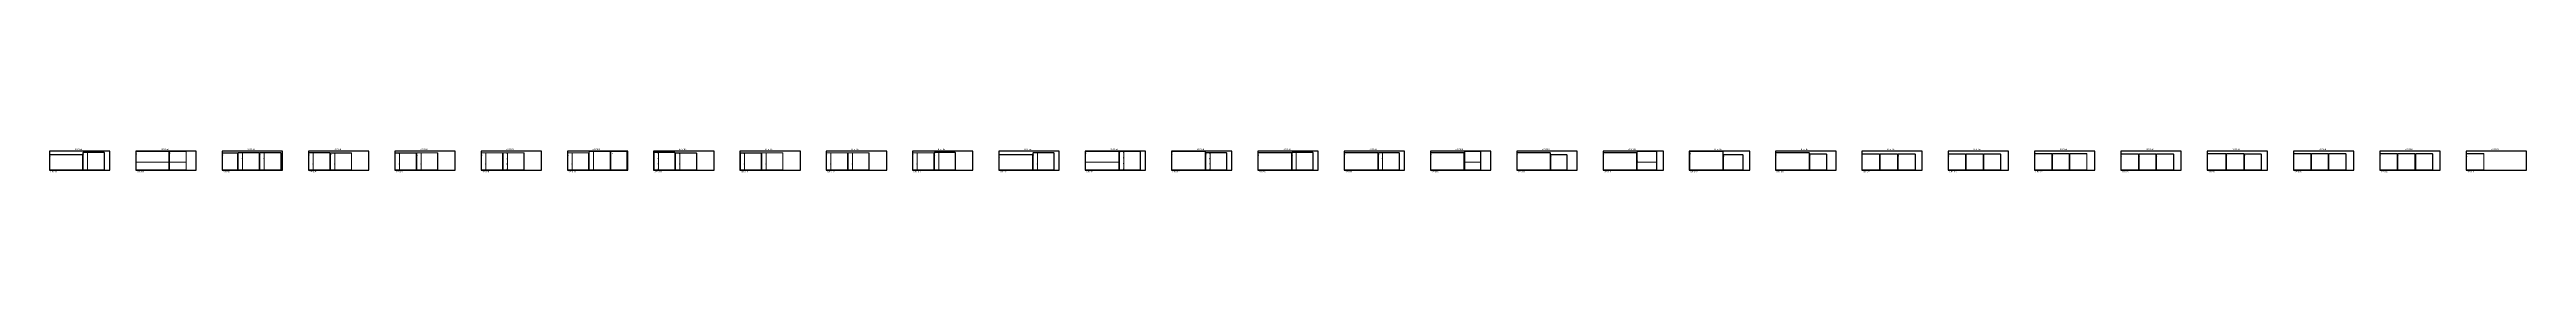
# Model space of a CAD drawing. Header units: inches. Extents: x 332 to 13969, y 521 to 599.
# Drawn here: x 5933 to 13969, y 522 to 599 of the extents above; entities that cross this region are included whole.
import ezdxf

# ---------------------------------------------------------------- set-up
doc = ezdxf.new("R2010")
doc.units = ezdxf.units.IN
doc.header["$MEASUREMENT"] = 0
for name, color, linetype, lineweight in [('ACM_Layer 1_Router Offset_Panel Cut', 1, 'Continuous', 9), ('ACM_Layer 3_Open Offset Countour_Route Lines', 4, 'Continuous', 9), ('ACM_Layer 4_Drill Centers_Rivet Holes', 3, 'Continuous', 9), ('ACM_Layer 5_Drill Centers_Weep Holes', 6, 'Continuous', 9)]:
    doc.layers.add(name, color=color, linetype=linetype, lineweight=lineweight)
doc.layers.add('ACM_Reference_Text', color=7, linetype='Continuous')
doc.styles.add('ER_Basic_SS', font='', dxfattribs={"height": 1.25})
doc.styles.get('ER_Basic_SS').set_extended_font_data('ER_Basic_SS')

# ---------------------------------------------------------------- blocks, each defined once
blk = doc.blocks.new('*U149')
for p, q in [((-97.8, -34.2), (-98, -34.2)), ((-97.8, -34.5), (-97.8, -34.2))]:
    blk.add_line(p, q)
blk.add_lwpolyline([(-98, -34.5), (98, -34.5), (98, 27.5), (-98, 27.5)], close=True)
at = {"insert": (-15.9, 35.9), "char_height": 5, "attachment_point": 1}
blk.add_mtext_dynamic_manual_height_columns('62X196', width=43.964, gutter_width=1, heights=[0], dxfattribs=at)
blk = doc.blocks.new('*U150')
at = {"color": 0, "linetype": 'ByBlock', "lineweight": -2, "transparency": 16777216}
for p in [(0, 0), (280, 0), (560, 0), (840, 0), (1120, 0), (1400, 0), (1680, 0), (1960, 0), (2240, 0), (2520, 0), (2800, 0), (3080, 0), (3360, 0), (3640, 0), (3920, 0), (4200, 0), (4480, 0), (4760, 0), (5040, 0), (5320, 0), (5600, 0), (5880, 0), (6160, 0), (6440, 0), (6720, 0), (7000, 0), (7280, 0), (7560, 0), (7840, 0)]:
    blk.add_blockref('*U149', p, dxfattribs=at)

msp = doc.modelspace()

# ---------------------------------------------------------------- linework, layer by layer
at = {"layer": 'ACM_Layer 1_Router Offset_Panel Cut'}
for p, q in [((13773.6, 582.4), (13773.6, 530.2)), ((13774.5, 582.4), (13773.6, 582.4)), ((13774.5, 583.4), (13774.5, 582.4)), ((13774.5, 583.4), (13830.5, 583.4)), ((13830.5, 582.4), (13830.5, 583.4)), ((13831.5, 582.4), (13830.5, 582.4)), ((13831.5, 530.2), (13831.5, 582.4)), ((13773.6, 530.2), (13774.5, 530.2)), ((13774.5, 530.2), (13774.5, 529.2)), ((13774.5, 529.2), (13830.5, 529.2)), ((13830.5, 529.2), (13830.5, 530.2)), ((13830.5, 530.2), (13831.5, 530.2))]:
    msp.add_line(p, q, dxfattribs=at)
for points in [[(6040, 580.1), (5934.5, 580.1), (5934.5, 579.1), (5933.6, 579.1), (5933.6, 530.2), (5934.5, 530.2), (5934.5, 529.2), (6040, 529.2), (6040, 530.2), (6041, 530.2), (6041, 579.1), (6040, 579.1)], [(6041.3, 586.4), (6041.3, 530.2), (6042.2, 530.2), (6042.2, 529.2), (6055.3, 529.2), (6056.2, 530.2), (6057.2, 529.2), (6110.1, 529.2), (6110.1, 530.2), (6111.1, 530.2), (6111.1, 586.4), (6110.1, 586.4), (6110.1, 587.4), (6057.2, 587.4), (6056.2, 586.4), (6055.3, 587.4), (6042.2, 587.4), (6042.2, 586.4)], [(6213.6, 530.2), (6213.6, 554), (6214.5, 554.9), (6213.6, 555.9), (6213.6, 589.8), (6214.5, 589.8), (6214.5, 590.7), (6320, 590.7), (6320, 589.8), (6321, 589.8), (6321, 555.9), (6320, 554.9), (6321, 554), (6321, 530.2), (6320, 530.2), (6320, 529.2), (6214.5, 529.2), (6214.5, 530.2)], [(6321.3, 530.2), (6321.3, 554), (6322.2, 554.9), (6321.3, 555.9), (6321.3, 589.8), (6322.2, 589.8), (6322.2, 590.7), (6376.1, 590.7), (6376.1, 589.8), (6377.1, 589.8), (6377.1, 555.9), (6376.1, 554.9), (6377.1, 554), (6377.1, 530.2), (6376.1, 530.2), (6376.1, 529.2), (6322.2, 529.2), (6322.2, 530.2)], [(6493.6, 584.1), (6493.6, 530.2), (6494.5, 530.2), (6494.5, 529.2), (6543.5, 529.2), (6543.5, 530.2), (6544.4, 530.2), (6544.4, 584.1), (6543.5, 584.1), (6543.5, 585.1), (6494.5, 585.1), (6494.5, 584.1)], [(6544.7, 585.7), (6544.7, 530.2), (6545.7, 530.2), (6545.7, 529.2), (6558.7, 529.2), (6559.7, 530.2), (6560.6, 529.2), (6613.5, 529.2), (6613.5, 530.2), (6614.5, 530.2), (6614.5, 585.7), (6613.5, 585.7), (6613.5, 586.7), (6560.6, 586.7), (6559.7, 585.7), (6558.7, 586.7), (6545.7, 586.7), (6545.7, 585.7)], [(6614.7, 585.7), (6614.7, 530.2), (6615.7, 530.2), (6615.7, 529.2), (6628.7, 529.2), (6629.7, 530.2), (6630.7, 529.2), (6683.6, 529.2), (6683.6, 530.2), (6684.6, 530.2), (6684.6, 585.7), (6683.6, 585.7), (6683.6, 586.7), (6630.7, 586.7), (6629.7, 585.7), (6628.7, 586.7), (6615.7, 586.7), (6615.7, 585.7)], [(6773.6, 585.1), (6773.6, 530.2), (6774.5, 530.2), (6774.5, 529.2), (6787.6, 529.2), (6788.5, 530.2), (6789.5, 529.2), (6842.4, 529.2), (6842.4, 530.2), (6843.4, 530.2), (6843.4, 585.1), (6842.4, 585.1), (6842.4, 586.1), (6789.5, 586.1), (6788.5, 585.1), (6787.6, 586.1), (6774.5, 586.1), (6774.5, 585.1)], [(6843.6, 584.6), (6843.6, 530.2), (6844.6, 530.2), (6844.6, 529.2), (6857.6, 529.2), (6858.6, 530.2), (6859.6, 529.2), (6912.5, 529.2), (6912.5, 530.2), (6913.4, 530.2), (6913.4, 584.6), (6912.5, 584.6), (6912.5, 585.6), (6859.6, 585.6), (6858.6, 584.6), (6857.6, 585.6), (6844.6, 585.6), (6844.6, 584.6)], [(7053.6, 584.7), (7053.6, 530.2), (7054.5, 530.2), (7054.5, 529.2), (7067.6, 529.2), (7068.5, 530.2), (7069.5, 529.2), (7122.4, 529.2), (7122.4, 530.2), (7123.4, 530.2), (7123.4, 584.7), (7122.4, 584.7), (7122.4, 585.6), (7069.5, 585.6), (7068.5, 584.7), (7067.6, 585.6), (7054.5, 585.6), (7054.5, 584.7)], [(7123.7, 585), (7123.7, 530.2), (7124.6, 530.2), (7124.6, 529.2), (7137.7, 529.2), (7138.6, 530.2), (7139.6, 529.2), (7192.5, 529.2), (7192.5, 530.2), (7193.5, 530.2), (7193.5, 585), (7192.5, 585), (7192.5, 585.9), (7139.6, 585.9), (7138.6, 585), (7137.7, 585.9), (7124.6, 585.9), (7124.6, 585)], [(7333.6, 585), (7333.6, 530.2), (7334.5, 530.2), (7334.5, 529.2), (7347.6, 529.2), (7348.5, 530.2), (7349.5, 529.2), (7402.4, 529.2), (7402.4, 530.2), (7403.4, 530.2), (7403.4, 585), (7402.4, 585), (7402.4, 585.9), (7349.5, 585.9), (7348.5, 585), (7347.6, 585.9), (7334.5, 585.9), (7334.5, 585)], [(7403.6, 585), (7403.6, 530.2), (7404.6, 530.2), (7404.6, 529.2), (7417.6, 529.2), (7418.6, 530.2), (7419.6, 529.2), (7472.5, 529.2), (7472.5, 530.2), (7473.4, 530.2), (7473.4, 585), (7472.5, 585), (7472.5, 585.9), (7419.6, 585.9), (7418.6, 585), (7417.6, 585.9), (7404.6, 585.9), (7404.6, 585)], [(7613.6, 585), (7613.6, 530.2), (7614.5, 530.2), (7614.5, 529.2), (7627.6, 529.2), (7628.5, 530.2), (7629.5, 529.2), (7682.4, 529.2), (7682.4, 530.2), (7683.4, 530.2), (7683.4, 585), (7682.4, 585), (7682.4, 585.9), (7629.5, 585.9), (7628.5, 585), (7627.6, 585.9), (7614.5, 585.9), (7614.5, 585)], [(7683.6, 589.8), (7683.6, 530.2), (7684.6, 530.2), (7684.6, 529.2), (7697.6, 529.2), (7698.6, 530.2), (7699.6, 529.2), (7752.5, 529.2), (7752.5, 530.2), (7753.4, 530.2), (7753.4, 589.8), (7752.5, 589.8), (7752.5, 590.7), (7699.6, 590.7), (7698.6, 589.8), (7697.6, 590.7), (7684.6, 590.7), (7684.6, 589.8)], [(7754.7, 529.2), (7806.1, 529.2), (7806.1, 530.2), (7807, 530.2), (7807, 589.8), (7806.1, 589.8), (7806.1, 590.7), (7754.7, 590.7), (7754.7, 589.8), (7753.7, 589.8), (7753.7, 530.2), (7754.7, 530.2)], [(7893.6, 586.2), (7893.6, 530.2), (7894.5, 530.2), (7894.5, 529.2), (7907.6, 529.2), (7908.5, 530.2), (7909.5, 529.2), (7962.4, 529.2), (7962.4, 530.2), (7963.4, 530.2), (7963.4, 586.2), (7962.4, 586.2), (7962.4, 587.2), (7909.5, 587.2), (7908.5, 586.2), (7907.6, 587.2), (7894.5, 587.2), (7894.5, 586.2)], [(7963.6, 584.7), (7963.6, 530.2), (7964.6, 530.2), (7964.6, 529.2), (7977.4, 529.2), (7978.4, 530.2), (7979.4, 529.2), (8032.2, 529.2), (8032.2, 530.2), (8033.2, 530.2), (8033.2, 584.7), (8032.2, 584.7), (8032.2, 585.6), (7979.4, 585.6), (7978.4, 584.7), (7977.4, 585.6), (7964.6, 585.6), (7964.6, 584.7)], [(8173.6, 584.7), (8173.6, 530.2), (8174.5, 530.2), (8174.5, 529.2), (8187.4, 529.2), (8188.4, 530.2), (8189.3, 529.2), (8242.1, 529.2), (8242.1, 530.2), (8243.1, 530.2), (8243.1, 584.7), (8242.1, 584.7), (8242.1, 585.6), (8189.3, 585.6), (8188.4, 584.7), (8187.4, 585.6), (8174.5, 585.6), (8174.5, 584.7)], [(8243.3, 585), (8243.3, 530.2), (8244.3, 530.2), (8244.3, 529.2), (8257.2, 529.2), (8258.1, 530.2), (8259.1, 529.2), (8311.9, 529.2), (8311.9, 530.2), (8312.9, 530.2), (8312.9, 585), (8311.9, 585), (8311.9, 585.9), (8259.1, 585.9), (8258.1, 585), (8257.2, 585.9), (8244.3, 585.9), (8244.3, 585)], [(8453.6, 585), (8453.6, 530.2), (8454.5, 530.2), (8454.5, 529.2), (8467.4, 529.2), (8468.4, 530.2), (8469.3, 529.2), (8522.1, 529.2), (8522.1, 530.2), (8523.1, 530.2), (8523.1, 585), (8522.1, 585), (8522.1, 585.9), (8469.3, 585.9), (8468.4, 585), (8467.4, 585.9), (8454.5, 585.9), (8454.5, 585)], [(8523.3, 585), (8523.3, 530.2), (8524.3, 530.2), (8524.3, 529.2), (8537.2, 529.2), (8538.1, 530.2), (8539.1, 529.2), (8591.9, 529.2), (8591.9, 530.2), (8592.9, 530.2), (8592.9, 585), (8591.9, 585), (8591.9, 585.9), (8539.1, 585.9), (8538.1, 585), (8537.2, 585.9), (8524.3, 585.9), (8524.3, 585)], [(8733.6, 585), (8733.6, 530.2), (8734.5, 530.2), (8734.5, 529.2), (8747.4, 529.2), (8748.4, 530.2), (8749.3, 529.2), (8802.1, 529.2), (8802.1, 530.2), (8803.1, 530.2), (8803.1, 585), (8802.1, 585), (8802.1, 585.9), (8749.3, 585.9), (8748.4, 585), (8747.4, 585.9), (8734.5, 585.9), (8734.5, 585)], [(8803.3, 586.3), (8803.3, 530.2), (8804.3, 530.2), (8804.3, 529.2), (8817.2, 529.2), (8818.1, 530.2), (8819.1, 529.2), (8871.9, 529.2), (8871.9, 530.2), (8872.9, 530.2), (8872.9, 586.3), (8871.9, 586.3), (8871.9, 587.2), (8819.1, 587.2), (8818.1, 586.3), (8817.2, 587.2), (8804.3, 587.2), (8804.3, 586.3)], [(9122.3, 580.1), (9014.5, 580.1), (9014.5, 579.1), (9013.6, 579.1), (9013.6, 530.2), (9014.5, 530.2), (9014.5, 529.2), (9122.3, 529.2), (9122.3, 530.2), (9123.3, 530.2), (9123.3, 579.1), (9122.3, 579.1)], [(9123.5, 585.1), (9123.5, 530.2), (9124.5, 530.2), (9124.5, 529.2), (9137.3, 529.2), (9138.3, 530.2), (9139.3, 529.2), (9192.1, 529.2), (9192.1, 530.2), (9193, 530.2), (9193, 585.1), (9192.1, 585.1), (9192.1, 586.1), (9139.3, 586.1), (9138.3, 585.1), (9137.3, 586.1), (9124.5, 586.1), (9124.5, 585.1)], [(9293.6, 530.2), (9293.6, 554), (9294.5, 555), (9293.6, 555.9), (9293.6, 589.8), (9294.5, 589.8), (9294.5, 590.7), (9402.3, 590.7), (9402.3, 589.8), (9403.3, 589.8), (9403.3, 555.9), (9402.3, 555), (9403.3, 554), (9403.3, 530.2), (9402.3, 530.2), (9402.3, 529.2), (9294.5, 529.2), (9294.5, 530.2)], [(9403.5, 589.5), (9403.5, 530.2), (9404.5, 530.2), (9404.5, 529.2), (9417.3, 529.2), (9418.3, 530.2), (9419.3, 529.2), (9472.1, 529.2), (9472.1, 530.2), (9473, 530.2), (9473, 589.5), (9472.1, 589.5), (9472.1, 590.4), (9419.3, 590.4), (9418.3, 589.5), (9417.3, 590.4), (9404.5, 590.4), (9404.5, 589.5)], [(9682.3, 590.7), (9574.5, 590.7), (9574.5, 589.8), (9573.6, 589.8), (9573.6, 530.2), (9574.5, 530.2), (9574.5, 529.2), (9682.3, 529.2), (9682.3, 530.2), (9683.3, 530.2), (9683.3, 589.8), (9682.3, 589.8)], [(9683.5, 585.7), (9683.5, 530.2), (9684.5, 530.2), (9684.5, 529.2), (9697.3, 529.2), (9698.3, 530.2), (9699.3, 529.2), (9752.1, 529.2), (9752.1, 530.2), (9753, 530.2), (9753, 585.7), (9752.1, 585.7), (9752.1, 586.7), (9699.3, 586.7), (9698.3, 585.7), (9697.3, 586.7), (9684.5, 586.7), (9684.5, 585.7)], [(9962.3, 586.1), (9854.5, 586.1), (9854.5, 585.1), (9853.6, 585.1), (9853.6, 530.2), (9854.5, 530.2), (9854.5, 529.2), (9962.3, 529.2), (9962.3, 530.2), (9963.3, 530.2), (9963.3, 585.1), (9962.3, 585.1)], [(9963.5, 586.2), (9963.5, 530.2), (9964.5, 530.2), (9964.5, 529.2), (9977.3, 529.2), (9978.3, 530.2), (9979.3, 529.2), (10032.1, 529.2), (10032.1, 530.2), (10033, 530.2), (10033, 586.2), (10032.1, 586.2), (10032.1, 587.2), (9979.3, 587.2), (9978.3, 586.2), (9977.3, 587.2), (9964.5, 587.2), (9964.5, 586.2)], [(10242.4, 586.7), (10134.5, 586.7), (10134.5, 585.7), (10133.6, 585.7), (10133.6, 530.2), (10134.5, 530.2), (10134.5, 529.2), (10242.4, 529.2), (10242.4, 530.2), (10243.3, 530.2), (10243.3, 585.7), (10242.4, 585.7)], [(10243.6, 585.7), (10243.6, 530.2), (10244.6, 530.2), (10244.6, 529.2), (10257.4, 529.2), (10258.4, 530.2), (10259.3, 529.2), (10312.1, 529.2), (10312.1, 530.2), (10313.1, 530.2), (10313.1, 585.7), (10312.1, 585.7), (10312.1, 586.7), (10259.3, 586.7), (10258.4, 585.7), (10257.4, 586.7), (10244.6, 586.7), (10244.6, 585.7)], [(10522.3, 586.7), (10414.5, 586.7), (10414.5, 585.7), (10413.6, 585.7), (10413.6, 530.2), (10414.5, 530.2), (10414.5, 529.2), (10522.3, 529.2), (10522.3, 530.2), (10523.3, 530.2), (10523.3, 585.7), (10522.3, 585.7)], [(10523.5, 530.2), (10523.5, 554), (10524.5, 555), (10523.5, 555.9), (10523.5, 589.8), (10524.5, 589.8), (10524.5, 590.7), (10575.9, 590.7), (10575.9, 589.8), (10576.9, 589.8), (10576.9, 555.9), (10575.9, 555), (10576.9, 554), (10576.9, 530.2), (10575.9, 530.2), (10575.9, 529.2), (10524.5, 529.2), (10524.5, 530.2)], [(10802.3, 586.7), (10694.5, 586.7), (10694.5, 585.7), (10693.6, 585.7), (10693.6, 530.2), (10694.5, 530.2), (10694.5, 529.2), (10802.3, 529.2), (10802.3, 530.2), (10803.3, 530.2), (10803.3, 585.7), (10802.3, 585.7)], [(10855.9, 580.1), (10804.5, 580.1), (10804.5, 579.1), (10803.5, 579.1), (10803.5, 530.2), (10804.5, 530.2), (10804.5, 529.2), (10855.9, 529.2), (10855.9, 530.2), (10856.9, 530.2), (10856.9, 579.1), (10855.9, 579.1)], [(11082.4, 586.7), (10974.5, 586.7), (10974.5, 585.7), (10973.6, 585.7), (10973.6, 530.2), (10974.5, 530.2), (10974.5, 529.2), (11082.4, 529.2), (11082.4, 530.2), (11083.3, 530.2), (11083.3, 585.7), (11082.4, 585.7)], [(11083.6, 530.2), (11083.6, 554), (11084.6, 555), (11083.6, 555.9), (11083.6, 589.8), (11084.6, 589.8), (11084.6, 590.7), (11146.6, 590.7), (11146.6, 589.8), (11147.6, 589.8), (11147.6, 555.9), (11146.6, 555), (11147.6, 554), (11147.6, 530.2), (11146.6, 530.2), (11146.6, 529.2), (11084.6, 529.2), (11084.6, 530.2)], [(11362.4, 590.4), (11254.5, 590.4), (11254.5, 589.5), (11253.6, 589.5), (11253.6, 530.2), (11254.5, 530.2), (11254.5, 529.2), (11362.4, 529.2), (11362.4, 530.2), (11363.3, 530.2), (11363.3, 589.5), (11362.4, 589.5)], [(11426.6, 580.1), (11364.6, 580.1), (11364.6, 579.1), (11363.6, 579.1), (11363.6, 530.2), (11364.6, 530.2), (11364.6, 529.2), (11426.6, 529.2), (11426.6, 530.2), (11427.6, 530.2), (11427.6, 579.1), (11426.6, 579.1)], [(11642.4, 586.1), (11534.5, 586.1), (11534.5, 585.1), (11533.6, 585.1), (11533.6, 530.2), (11534.5, 530.2), (11534.5, 529.2), (11642.4, 529.2), (11642.4, 530.2), (11643.3, 530.2), (11643.3, 585.1), (11642.4, 585.1)], [(11643.6, 581.6), (11643.6, 530.2), (11644.6, 530.2), (11644.6, 529.2), (11698.9, 529.2), (11698.9, 530.2), (11699.9, 530.2), (11699.9, 581.6), (11698.9, 581.6), (11698.9, 582.6), (11644.6, 582.6), (11644.6, 581.6)], [(11813.6, 581.6), (11813.6, 530.2), (11814.5, 530.2), (11814.5, 529.2), (11870.7, 529.2), (11870.7, 530.2), (11871.7, 530.2), (11871.7, 581.6), (11870.7, 581.6), (11870.7, 582.6), (11814.5, 582.6), (11814.5, 581.6)], [(11871.9, 581.6), (11871.9, 530.2), (11872.9, 530.2), (11872.9, 529.2), (11928.4, 529.2), (11928.4, 530.2), (11929.4, 530.2), (11929.4, 581.6), (11928.4, 581.6), (11928.4, 582.6), (11872.9, 582.6), (11872.9, 581.6)], [(11929.6, 581.6), (11929.6, 530.2), (11930.6, 530.2), (11930.6, 529.2), (11986.1, 529.2), (11986.1, 530.2), (11987, 530.2), (11987, 581.6), (11986.1, 581.6), (11986.1, 582.6), (11930.6, 582.6), (11930.6, 581.6)], [(12093.6, 581.6), (12093.6, 530.2), (12094.5, 530.2), (12094.5, 529.2), (12149.3, 529.2), (12149.3, 530.2), (12150.3, 530.2), (12150.3, 581.6), (12149.3, 581.6), (12149.3, 582.6), (12094.5, 582.6), (12094.5, 581.6)], [(12150.5, 581.6), (12150.5, 530.2), (12151.5, 530.2), (12151.5, 529.2), (12206.2, 529.2), (12206.2, 530.2), (12207.2, 530.2), (12207.2, 581.6), (12206.2, 581.6), (12206.2, 582.6), (12151.5, 582.6), (12151.5, 581.6)], [(12207.4, 581.6), (12207.4, 530.2), (12208.4, 530.2), (12208.4, 529.2), (12263.3, 529.2), (12263.3, 530.2), (12264.3, 530.2), (12264.3, 581.6), (12263.3, 581.6), (12263.3, 582.6), (12208.4, 582.6), (12208.4, 581.6)], [(12373.6, 582.4), (12373.6, 530.2), (12374.5, 530.2), (12374.5, 529.2), (12429.3, 529.2), (12429.3, 530.2), (12430.3, 530.2), (12430.3, 582.4), (12429.3, 582.4), (12429.3, 583.4), (12374.5, 583.4), (12374.5, 582.4)], [(12430.5, 582.4), (12430.5, 530.2), (12431.5, 530.2), (12431.5, 529.2), (12485.9, 529.2), (12485.9, 530.2), (12486.9, 530.2), (12486.9, 582.4), (12485.9, 582.4), (12485.9, 583.4), (12431.5, 583.4), (12431.5, 582.4)], [(12487.1, 582.4), (12487.1, 530.2), (12488.1, 530.2), (12488.1, 529.2), (12542.5, 529.2), (12542.5, 530.2), (12543.5, 530.2), (12543.5, 582.4), (12542.5, 582.4), (12542.5, 583.4), (12488.1, 583.4), (12488.1, 582.4)], [(12653.6, 581.6), (12653.6, 530.2), (12654.5, 530.2), (12654.5, 529.2), (12710.6, 529.2), (12710.6, 530.2), (12711.5, 530.2), (12711.5, 581.6), (12710.6, 581.6), (12710.6, 582.6), (12654.5, 582.6), (12654.5, 581.6)], [(12711.8, 581.6), (12711.8, 530.2), (12712.8, 530.2), (12712.8, 529.2), (12767.2, 529.2), (12767.2, 530.2), (12768.2, 530.2), (12768.2, 581.6), (12767.2, 581.6), (12767.2, 582.6), (12712.8, 582.6), (12712.8, 581.6)], [(12768.4, 581.6), (12768.4, 530.2), (12769.4, 530.2), (12769.4, 529.2), (12824.1, 529.2), (12824.1, 530.2), (12825.1, 530.2), (12825.1, 581.6), (12824.1, 581.6), (12824.1, 582.6), (12769.4, 582.6), (12769.4, 581.6)], [(12933.6, 582.4), (12933.6, 530.2), (12934.5, 530.2), (12934.5, 529.2), (12993.8, 529.2), (12993.8, 530.2), (12994.8, 530.2), (12994.8, 582.4), (12993.8, 582.4), (12993.8, 583.4), (12934.5, 583.4), (12934.5, 582.4)], [(12995, 582.4), (12995, 530.2), (12996, 530.2), (12996, 529.2), (13052, 529.2), (13052, 530.2), (13053, 530.2), (13053, 582.4), (13052, 582.4), (13052, 583.4), (12996, 583.4), (12996, 582.4)], [(13053.2, 581.6), (13053.2, 530.2), (13054.2, 530.2), (13054.2, 529.2), (13109, 529.2), (13109, 530.2), (13109.9, 530.2), (13109.9, 581.6), (13109, 581.6), (13109, 582.6), (13054.2, 582.6), (13054.2, 581.6)], [(13213.6, 582.4), (13213.6, 530.2), (13214.5, 530.2), (13214.5, 529.2), (13269.3, 529.2), (13269.3, 530.2), (13270.3, 530.2), (13270.3, 582.4), (13269.3, 582.4), (13269.3, 583.4), (13214.5, 583.4), (13214.5, 582.4)], [(13270.5, 582.4), (13270.5, 530.2), (13271.5, 530.2), (13271.5, 529.2), (13326.2, 529.2), (13326.2, 530.2), (13327.2, 530.2), (13327.2, 582.4), (13326.2, 582.4), (13326.2, 583.4), (13271.5, 583.4), (13271.5, 582.4)], [(13327.4, 582.4), (13327.4, 530.2), (13328.4, 530.2), (13328.4, 529.2), (13383.2, 529.2), (13383.2, 530.2), (13384.1, 530.2), (13384.1, 582.4), (13383.2, 582.4), (13383.2, 583.4), (13328.4, 583.4), (13328.4, 582.4)], [(13493.6, 582.4), (13493.6, 530.2), (13494.5, 530.2), (13494.5, 529.2), (13550, 529.2), (13550, 530.2), (13551, 530.2), (13551, 582.4), (13550, 582.4), (13550, 583.4), (13494.5, 583.4), (13494.5, 582.4)], [(13551.3, 582.4), (13551.3, 530.2), (13552.2, 530.2), (13552.2, 529.2), (13607.7, 529.2), (13607.7, 530.2), (13608.7, 530.2), (13608.7, 582.4), (13607.7, 582.4), (13607.7, 583.4), (13552.2, 583.4), (13552.2, 582.4)], [(13608.9, 582.4), (13608.9, 530.2), (13609.9, 530.2), (13609.9, 529.2), (13664.8, 529.2), (13664.8, 530.2), (13665.8, 530.2), (13665.8, 582.4), (13664.8, 582.4), (13664.8, 583.4), (13609.9, 583.4), (13609.9, 582.4)]]:
    msp.add_lwpolyline(points, close=True, dxfattribs=at)
at = {"layer": 'ACM_Layer 3_Open Offset Countour_Route Lines'}
for p, q in [((6041, 579.1), (5933.6, 579.1)), ((5934.5, 580.1), (5934.5, 529.2)), ((6040, 580.1), (6040, 529.2)), ((6041.3, 586.4), (6111.1, 586.4)), ((6042.2, 587.4), (6042.2, 529.2)), ((6056.2, 587.4), (6056.2, 529.2)), ((6110.1, 587.4), (6110.1, 529.2)), ((6213.6, 589.8), (6321, 589.8)), ((6214.5, 529.2), (6214.5, 590.7)), ((6320, 529.2), (6320, 590.7)), ((6321.3, 589.8), (6377.1, 589.8)), ((6322.2, 529.2), (6322.2, 590.7)), ((6376.1, 529.2), (6376.1, 590.7)), ((6493.6, 584.1), (6544.4, 584.1)), ((6494.5, 585.1), (6494.5, 529.2)), ((6543.5, 585.1), (6543.5, 529.2)), ((6544.7, 585.7), (6614.5, 585.7)), ((6545.7, 586.7), (6545.7, 529.2)), ((6559.7, 586.7), (6559.7, 529.2)), ((6613.5, 586.7), (6613.5, 529.2)), ((6614.7, 585.7), (6684.6, 585.7)), ((6615.7, 586.7), (6615.7, 529.2)), ((6629.7, 586.7), (6629.7, 529.2)), ((6683.6, 586.7), (6683.6, 529.2)), ((6773.6, 585.1), (6843.4, 585.1)), ((6774.5, 586.1), (6774.5, 529.2)), ((6788.5, 586.1), (6788.5, 529.2)), ((6842.4, 586.1), (6842.4, 529.2)), ((6843.6, 584.6), (6913.4, 584.6)), ((6844.6, 585.6), (6844.6, 529.2)), ((6858.6, 585.6), (6858.6, 529.2)), ((6912.5, 585.6), (6912.5, 529.2)), ((7053.6, 584.7), (7123.4, 584.7)), ((7054.5, 585.6), (7054.5, 529.2)), ((7068.5, 585.6), (7068.5, 529.2)), ((7122.4, 585.6), (7122.4, 529.2)), ((7123.7, 585), (7193.5, 585)), ((7124.6, 585.9), (7124.6, 529.2)), ((7138.6, 585.9), (7138.6, 529.2)), ((7192.5, 585.9), (7192.5, 529.2)), ((7333.6, 585), (7403.4, 585)), ((7334.5, 585.9), (7334.5, 529.2)), ((7348.5, 585.9), (7348.5, 529.2)), ((7402.4, 585.9), (7402.4, 529.2)), ((7403.6, 585), (7473.4, 585)), ((7404.6, 585.9), (7404.6, 529.2)), ((7418.6, 585.9), (7418.6, 529.2)), ((7472.5, 585.9), (7472.5, 529.2)), ((7613.6, 585), (7683.4, 585)), ((7614.5, 585.9), (7614.5, 529.2)), ((7628.5, 585.9), (7628.5, 529.2)), ((7682.4, 585.9), (7682.4, 529.2)), ((7683.6, 589.8), (7753.4, 589.8)), ((7684.6, 590.7), (7684.6, 529.2)), ((7698.6, 590.7), (7698.6, 529.2)), ((7752.5, 590.7), (7752.5, 529.2)), ((7753.7, 589.8), (7807, 589.8)), ((7754.7, 529.2), (7754.7, 590.7)), ((7806.1, 529.2), (7806.1, 590.7)), ((7893.6, 586.2), (7963.4, 586.2)), ((7894.5, 587.2), (7894.5, 529.2)), ((7908.5, 587.2), (7908.5, 529.2)), ((7962.4, 587.2), (7962.4, 529.2)), ((7963.6, 584.7), (8033.2, 584.7)), ((7964.6, 585.6), (7964.6, 529.2)), ((7978.4, 585.6), (7978.4, 529.2)), ((8032.2, 585.6), (8032.2, 529.2)), ((8173.6, 584.7), (8243.1, 584.7)), ((8174.5, 585.6), (8174.5, 529.2)), ((8188.4, 585.6), (8188.4, 529.2)), ((8242.1, 585.6), (8242.1, 529.2)), ((8243.3, 585), (8312.9, 585)), ((8244.3, 585.9), (8244.3, 529.2)), ((8258.1, 585.9), (8258.1, 529.2)), ((8311.9, 585.9), (8311.9, 529.2)), ((8453.6, 585), (8523.1, 585)), ((8454.5, 585.9), (8454.5, 529.2)), ((8468.4, 585.9), (8468.4, 529.2)), ((8522.1, 585.9), (8522.1, 529.2)), ((8523.3, 585), (8592.9, 585)), ((8524.3, 585.9), (8524.3, 529.2)), ((8538.1, 585.9), (8538.1, 529.2)), ((8591.9, 585.9), (8591.9, 529.2)), ((8733.6, 585), (8803.1, 585)), ((8734.5, 585.9), (8734.5, 529.2)), ((8748.4, 585.9), (8748.4, 529.2)), ((8802.1, 585.9), (8802.1, 529.2)), ((8803.3, 586.3), (8872.9, 586.3)), ((8804.3, 587.2), (8804.3, 529.2)), ((8818.1, 587.2), (8818.1, 529.2)), ((8871.9, 587.2), (8871.9, 529.2)), ((9123.3, 579.1), (9013.6, 579.1)), ((9014.5, 580.1), (9014.5, 529.2)), ((9122.3, 580.1), (9122.3, 529.2)), ((9123.5, 585.1), (9193, 585.1)), ((9124.5, 586.1), (9124.5, 529.2)), ((9138.3, 586.1), (9138.3, 529.2)), ((9192.1, 586.1), (9192.1, 529.2)), ((9293.6, 589.8), (9403.3, 589.8)), ((9294.5, 529.2), (9294.5, 590.7)), ((9402.3, 529.2), (9402.3, 590.7)), ((9403.5, 589.5), (9473, 589.5)), ((9404.5, 590.4), (9404.5, 529.2)), ((9418.3, 590.4), (9418.3, 529.2)), ((9472.1, 590.4), (9472.1, 529.2)), ((9683.3, 589.8), (9573.6, 589.8)), ((9574.5, 590.7), (9574.5, 529.2)), ((9682.3, 590.7), (9682.3, 529.2)), ((9683.5, 585.7), (9753, 585.7)), ((9684.5, 586.7), (9684.5, 529.2)), ((9698.3, 586.7), (9698.3, 529.2)), ((9752.1, 586.7), (9752.1, 529.2)), ((9963.3, 585.1), (9853.6, 585.1)), ((9854.5, 586.1), (9854.5, 529.2)), ((9962.3, 586.1), (9962.3, 529.2)), ((9963.5, 586.2), (10033, 586.2)), ((9964.5, 587.2), (9964.5, 529.2)), ((9978.3, 587.2), (9978.3, 529.2)), ((10032.1, 587.2), (10032.1, 529.2)), ((10243.3, 585.7), (10133.6, 585.7)), ((10134.5, 586.7), (10134.5, 529.2)), ((10242.4, 586.7), (10242.4, 529.2)), ((10243.6, 585.7), (10313.1, 585.7)), ((10244.6, 586.7), (10244.6, 529.2)), ((10258.4, 586.7), (10258.4, 529.2)), ((10312.1, 586.7), (10312.1, 529.2)), ((10523.3, 585.7), (10413.6, 585.7)), ((10414.5, 586.7), (10414.5, 529.2)), ((10522.3, 586.7), (10522.3, 529.2)), ((10523.5, 589.8), (10576.9, 589.8)), ((10524.5, 529.2), (10524.5, 590.7)), ((10575.9, 529.2), (10575.9, 590.7)), ((10803.3, 585.7), (10693.6, 585.7)), ((10694.5, 586.7), (10694.5, 529.2)), ((10802.3, 586.7), (10802.3, 529.2)), ((10856.9, 579.1), (10803.5, 579.1)), ((10804.5, 580.1), (10804.5, 529.2)), ((10855.9, 580.1), (10855.9, 529.2)), ((11083.3, 585.7), (10973.6, 585.7)), ((10974.5, 586.7), (10974.5, 529.2)), ((11082.4, 586.7), (11082.4, 529.2)), ((11083.6, 589.8), (11147.6, 589.8)), ((11084.6, 529.2), (11084.6, 590.7)), ((11146.6, 529.2), (11146.6, 590.7)), ((11363.3, 589.5), (11253.6, 589.5)), ((11254.5, 590.4), (11254.5, 529.2)), ((11362.4, 590.4), (11362.4, 529.2)), ((11427.6, 579.1), (11363.6, 579.1)), ((11364.6, 580.1), (11364.6, 529.2)), ((11426.6, 580.1), (11426.6, 529.2)), ((11643.3, 585.1), (11533.6, 585.1)), ((11534.5, 586.1), (11534.5, 529.2)), ((11642.4, 586.1), (11642.4, 529.2)), ((11643.6, 581.6), (11699.9, 581.6)), ((11644.6, 582.6), (11644.6, 529.2)), ((11698.9, 582.6), (11698.9, 529.2)), ((11813.6, 581.6), (11871.7, 581.6)), ((11814.5, 582.6), (11814.5, 529.2)), ((11870.7, 582.6), (11870.7, 529.2)), ((11871.9, 581.6), (11929.4, 581.6)), ((11872.9, 582.6), (11872.9, 529.2)), ((11928.4, 582.6), (11928.4, 529.2)), ((11929.6, 581.6), (11987, 581.6)), ((11930.6, 582.6), (11930.6, 529.2)), ((11986.1, 582.6), (11986.1, 529.2)), ((12093.6, 581.6), (12150.3, 581.6)), ((12094.5, 582.6), (12094.5, 529.2)), ((12149.3, 582.6), (12149.3, 529.2)), ((12150.5, 581.6), (12207.2, 581.6)), ((12151.5, 582.6), (12151.5, 529.2)), ((12206.2, 582.6), (12206.2, 529.2)), ((12207.4, 581.6), (12264.3, 581.6)), ((12208.4, 582.6), (12208.4, 529.2)), ((12263.3, 582.6), (12263.3, 529.2)), ((12373.6, 582.4), (12430.3, 582.4)), ((12374.5, 583.4), (12374.5, 529.2)), ((12429.3, 583.4), (12429.3, 529.2)), ((12430.5, 582.4), (12486.9, 582.4)), ((12431.5, 583.4), (12431.5, 529.2)), ((12485.9, 583.4), (12485.9, 529.2)), ((12487.1, 582.4), (12543.5, 582.4)), ((12488.1, 583.4), (12488.1, 529.2)), ((12542.5, 583.4), (12542.5, 529.2)), ((12653.6, 581.6), (12711.5, 581.6)), ((12654.5, 582.6), (12654.5, 529.2)), ((12710.6, 582.6), (12710.6, 529.2)), ((12711.8, 581.6), (12768.2, 581.6)), ((12712.8, 582.6), (12712.8, 529.2)), ((12767.2, 582.6), (12767.2, 529.2)), ((12768.4, 581.6), (12825.1, 581.6)), ((12769.4, 582.6), (12769.4, 529.2)), ((12824.1, 582.6), (12824.1, 529.2)), ((12933.6, 582.4), (12994.8, 582.4)), ((12934.5, 583.4), (12934.5, 529.2)), ((12993.8, 583.4), (12993.8, 529.2)), ((12995, 582.4), (13053, 582.4)), ((12996, 583.4), (12996, 529.2)), ((13052, 583.4), (13052, 529.2)), ((13053.2, 581.6), (13109.9, 581.6)), ((13054.2, 582.6), (13054.2, 529.2)), ((13109, 582.6), (13109, 529.2)), ((13213.6, 582.4), (13270.3, 582.4)), ((13214.5, 583.4), (13214.5, 529.2)), ((13269.3, 583.4), (13269.3, 529.2)), ((13270.5, 582.4), (13327.2, 582.4)), ((13271.5, 583.4), (13271.5, 529.2)), ((13326.2, 583.4), (13326.2, 529.2)), ((13327.4, 582.4), (13384.1, 582.4)), ((13328.4, 583.4), (13328.4, 529.2)), ((13383.2, 583.4), (13383.2, 529.2)), ((13493.6, 582.4), (13551, 582.4)), ((13494.5, 583.4), (13494.5, 529.2)), ((13550, 583.4), (13550, 529.2)), ((13551.3, 582.4), (13608.7, 582.4)), ((13552.2, 583.4), (13552.2, 529.2)), ((13607.7, 583.4), (13607.7, 529.2)), ((13608.9, 582.4), (13665.8, 582.4)), ((13609.9, 583.4), (13609.9, 529.2)), ((13664.8, 583.4), (13664.8, 529.2)), ((13773.6, 582.4), (13831.5, 582.4)), ((13774.5, 583.4), (13774.5, 529.2)), ((13830.5, 583.4), (13830.5, 529.2)), ((6041, 530.2), (5933.6, 530.2)), ((6041.3, 530.2), (6111.1, 530.2)), ((6213.6, 554.9), (6321, 554.9)), ((6213.6, 530.2), (6321, 530.2)), ((6321.3, 554.9), (6377.1, 554.9)), ((6321.3, 530.2), (6377.1, 530.2)), ((6493.6, 530.2), (6544.4, 530.2)), ((6544.7, 530.2), (6614.5, 530.2)), ((6614.7, 530.2), (6684.6, 530.2)), ((6773.6, 530.2), (6843.4, 530.2)), ((6843.6, 530.2), (6913.4, 530.2)), ((7053.6, 530.2), (7123.4, 530.2)), ((7123.7, 530.2), (7193.5, 530.2)), ((7333.6, 530.2), (7403.4, 530.2)), ((7403.6, 530.2), (7473.4, 530.2)), ((7613.6, 530.2), (7683.4, 530.2)), ((7683.6, 530.2), (7753.4, 530.2)), ((7753.7, 530.2), (7807, 530.2)), ((7893.6, 530.2), (7963.4, 530.2)), ((7963.6, 530.2), (8033.2, 530.2)), ((8173.6, 530.2), (8243.1, 530.2)), ((8243.3, 530.2), (8312.9, 530.2)), ((8453.6, 530.2), (8523.1, 530.2)), ((8523.3, 530.2), (8592.9, 530.2)), ((8733.6, 530.2), (8803.1, 530.2)), ((8803.3, 530.2), (8872.9, 530.2)), ((9123.3, 530.2), (9013.6, 530.2)), ((9123.5, 530.2), (9193, 530.2)), ((9293.6, 555), (9403.3, 555)), ((9293.6, 530.2), (9403.3, 530.2)), ((9403.5, 530.2), (9473, 530.2)), ((9683.3, 530.2), (9573.6, 530.2)), ((9683.5, 530.2), (9753, 530.2)), ((9963.3, 530.2), (9853.6, 530.2)), ((9963.5, 530.2), (10033, 530.2)), ((10243.3, 530.2), (10133.6, 530.2)), ((10243.6, 530.2), (10313.1, 530.2)), ((10523.3, 530.2), (10413.6, 530.2)), ((10523.5, 555), (10576.9, 555)), ((10523.5, 530.2), (10576.9, 530.2)), ((10803.3, 530.2), (10693.6, 530.2)), ((10856.9, 530.2), (10803.5, 530.2)), ((11083.3, 530.2), (10973.6, 530.2)), ((11083.6, 555), (11147.6, 555)), ((11083.6, 530.2), (11147.6, 530.2)), ((11363.3, 530.2), (11253.6, 530.2)), ((11427.6, 530.2), (11363.6, 530.2)), ((11643.3, 530.2), (11533.6, 530.2)), ((11643.6, 530.2), (11699.9, 530.2)), ((11813.6, 530.2), (11871.7, 530.2)), ((11871.9, 530.2), (11929.4, 530.2)), ((11929.6, 530.2), (11987, 530.2)), ((12093.6, 530.2), (12150.3, 530.2)), ((12150.5, 530.2), (12207.2, 530.2)), ((12207.4, 530.2), (12264.3, 530.2)), ((12373.6, 530.2), (12430.3, 530.2)), ((12430.5, 530.2), (12486.9, 530.2)), ((12487.1, 530.2), (12543.5, 530.2)), ((12653.6, 530.2), (12711.5, 530.2)), ((12711.8, 530.2), (12768.2, 530.2)), ((12768.4, 530.2), (12825.1, 530.2)), ((12933.6, 530.2), (12994.8, 530.2)), ((12995, 530.2), (13053, 530.2)), ((13053.2, 530.2), (13109.9, 530.2)), ((13213.6, 530.2), (13270.3, 530.2)), ((13270.5, 530.2), (13327.2, 530.2)), ((13327.4, 530.2), (13384.1, 530.2)), ((13493.6, 530.2), (13551, 530.2)), ((13551.3, 530.2), (13608.7, 530.2)), ((13608.9, 530.2), (13665.8, 530.2)), ((13773.6, 530.2), (13831.5, 530.2))]:
    msp.add_line(p, q, dxfattribs=at)
at = {"layer": 'ACM_Layer 4_Drill Centers_Rivet Holes'}
for centre in [(5934.1, 578.4), (5934.1, 577.4), (5934.1, 562.8), (5935.3, 579.6), (5936.3, 579.6), (5950.4, 579.6), (5951.4, 579.6), (5964.9, 579.6), (5965.9, 579.6), (5979.5, 579.6), (5980.5, 579.6), (5994.1, 579.6), (5995.1, 579.6), (6008.6, 579.6), (6009.6, 579.6), (6023.2, 579.6), (6024.2, 579.6), (6038.3, 579.6), (6039.3, 579.6), (6040.5, 578.4), (6040.5, 577.4), (6040.5, 562.8), (6041.7, 585.6), (6041.7, 584.6), (6041.7, 572), (6041.7, 571), (6043, 586.9), (6044, 586.9), (6053.5, 586.9), (6054.5, 586.9), (6057.9, 586.9), (6058.9, 586.9), (6070.8, 586.9), (6071.8, 586.9), (6083.2, 586.9), (6084.2, 586.9), (6095.5, 586.9), (6096.5, 586.9), (6108.4, 586.9), (6109.4, 586.9), (6110.6, 585.6), (6110.6, 584.6), (6110.6, 572), (6110.6, 571), (6214.1, 589), (6214.1, 588), (6214.1, 573.3), (6214.1, 572.3), (6215.3, 590.2), (6216.3, 590.2), (6230.4, 590.2), (6231.4, 590.2), (6244.9, 590.2), (6245.9, 590.2), (6259.5, 590.2), (6260.5, 590.2), (6274.1, 590.2), (6275.1, 590.2), (6288.6, 590.2), (6289.6, 590.2), (6303.2, 590.2), (6304.2, 590.2), (6318.3, 590.2), (6319.3, 590.2), (6320.5, 589), (6320.5, 588), (6320.5, 573.3), (6320.5, 572.3), (6321.7, 589), (6321.7, 588), (6321.7, 573.3), (6321.7, 572.3), (6323, 590.2), (6324, 590.2), (6336.1, 590.2), (6337.1, 590.2), (6348.7, 590.2), (6349.7, 590.2), (6361.3, 590.2), (6362.3, 590.2), (6374.4, 590.2), (6375.4, 590.2), (6376.6, 589), (6376.6, 588), (6376.6, 573.3), (6376.6, 572.3), (6494.1, 583.3), (6494.1, 582.3), (6494.1, 570.2), (6494.1, 569.2), (6495.3, 584.6), (6496.3, 584.6), (6510.9, 584.6), (6511.9, 584.6), (6526.1, 584.6), (6527.1, 584.6), (6541.7, 584.6), (6542.7, 584.6), (6543.9, 583.3), (6543.9, 582.3), (6543.9, 570.2), (6543.9, 569.2), (6545.2, 585), (6545.2, 584), (6545.2, 571.5), (6545.2, 570.5), (6546.4, 586.2), (6547.4, 586.2), (6556.9, 586.2), (6557.9, 586.2), (6561.4, 586.2), (6562.4, 586.2), (6574.2, 586.2), (6575.2, 586.2), (6586.6, 586.2), (6587.6, 586.2), (6598.9, 586.2), (6599.9, 586.2), (6611.8, 586.2), (6612.8, 586.2), (6614, 585), (6614, 584), (6614, 571.5), (6614, 570.5), (6615.2, 585), (6615.2, 584), (6615.2, 571.5), (6615.2, 570.5), (6616.5, 586.2), (6617.5, 586.2), (6627, 586.2), (6628, 586.2), (6631.4, 586.2), (6632.4, 586.2), (6644.3, 586.2), (6645.3, 586.2), (6656.6, 586.2), (6657.6, 586.2), (6669, 586.2), (6670, 586.2), (6681.8, 586.2), (6682.8, 586.2), (6684.1, 585), (6684.1, 584), (6684.1, 571.5), (6684.1, 570.5), (6774.1, 584.3), (6774.1, 583.3), (6774.1, 571), (6774.1, 570), (6775.3, 585.6), (6776.3, 585.6), (6785.8, 585.6), (6786.8, 585.6), (6790.3, 585.6), (6791.3, 585.6), (6803.1, 585.6), (6804.1, 585.6), (6815.5, 585.6), (6816.5, 585.6), (6827.8, 585.6), (6828.8, 585.6), (6840.7, 585.6), (6841.7, 585.6), (6842.9, 584.3), (6842.9, 583.3), (6842.9, 571), (6842.9, 570), (6844.1, 583.9), (6844.1, 582.9), (6844.1, 570.6), (6844.1, 569.6), (6845.4, 585.1), (6846.4, 585.1), (6855.9, 585.1), (6856.9, 585.1), (6860.3, 585.1), (6861.3, 585.1), (6873.2, 585.1), (6874.2, 585.1), (6885.5, 585.1), (6886.5, 585.1), (6897.9, 585.1), (6898.9, 585.1), (6910.7, 585.1), (6911.7, 585.1), (6913, 583.9), (6913, 582.9), (6913, 570.6), (6913, 569.6), (7054.1, 583.9), (7054.1, 582.9), (7054.1, 570.7), (7054.1, 569.7), (7055.3, 585.1), (7056.3, 585.1), (7065.8, 585.1), (7066.8, 585.1), (7070.3, 585.1), (7071.3, 585.1), (7083.1, 585.1), (7084.1, 585.1), (7095.5, 585.1), (7096.5, 585.1), (7107.8, 585.1), (7108.8, 585.1), (7120.7, 585.1), (7121.7, 585.1), (7122.9, 583.9), (7122.9, 582.9), (7122.9, 570.7), (7122.9, 569.7), (7124.1, 584.2), (7124.1, 583.2), (7124.1, 570.9), (7124.1, 569.9), (7125.4, 585.5), (7126.4, 585.5), (7135.9, 585.5), (7136.9, 585.5), (7140.4, 585.5), (7141.4, 585.5), (7153.2, 585.5), (7154.2, 585.5), (7165.6, 585.5), (7166.6, 585.5), (7177.9, 585.5), (7178.9, 585.5), (7190.8, 585.5), (7191.8, 585.5), (7193, 584.2), (7193, 583.2), (7193, 570.9), (7193, 569.9), (7334.1, 584.2), (7334.1, 583.2), (7334.1, 570.9), (7334.1, 569.9), (7335.3, 585.5), (7336.3, 585.5), (7345.8, 585.5), (7346.8, 585.5), (7350.3, 585.5), (7351.3, 585.5), (7363.1, 585.5), (7364.1, 585.5), (7375.5, 585.5), (7376.5, 585.5), (7387.8, 585.5), (7388.8, 585.5), (7400.7, 585.5), (7401.7, 585.5), (7402.9, 584.2), (7402.9, 583.2), (7402.9, 570.9), (7402.9, 569.9), (7404.1, 584.2), (7404.1, 583.2), (7404.1, 570.9), (7404.1, 569.9), (7405.4, 585.5), (7406.4, 585.5), (7415.9, 585.5), (7416.9, 585.5), (7420.3, 585.5), (7421.3, 585.5), (7433.2, 585.5), (7434.2, 585.5), (7445.5, 585.5), (7446.5, 585.5), (7457.9, 585.5), (7458.9, 585.5), (7470.7, 585.5), (7471.7, 585.5), (7473, 584.2), (7473, 583.2), (7473, 570.9), (7473, 569.9), (7614.1, 584.2), (7614.1, 583.2), (7614.1, 570.9), (7614.1, 569.9), (7615.3, 585.5), (7616.3, 585.5), (7625.8, 585.5), (7626.8, 585.5), (7630.3, 585.5), (7631.3, 585.5), (7643.1, 585.5), (7644.1, 585.5), (7655.5, 585.5), (7656.5, 585.5), (7667.8, 585.5), (7668.8, 585.5), (7680.7, 585.5), (7681.7, 585.5), (7682.9, 584.2), (7682.9, 583.2), (7682.9, 570.9), (7682.9, 569.9), (7684.1, 589), (7684.1, 588), (7684.1, 574.5), (7684.1, 573.5), (7685.4, 590.3), (7686.4, 590.3), (7695.9, 590.3), (7696.9, 590.3), (7700.3, 590.3), (7701.3, 590.3), (7713.2, 590.3), (7714.2, 590.3), (7725.5, 590.3), (7726.5, 590.3), (7737.9, 590.3), (7738.9, 590.3), (7750.7, 590.3), (7751.7, 590.3), (7753, 589), (7753, 588), (7753, 574.5), (7753, 573.5), (7754.2, 589), (7754.2, 588), (7754.2, 574.5), (7754.2, 573.5), (7755.4, 590.3), (7756.4, 590.3), (7771.9, 590.3), (7772.9, 590.3), (7787.9, 590.3), (7788.9, 590.3), (7804.3, 590.3), (7805.3, 590.3), (7806.6, 589), (7806.6, 588), (7806.6, 574.5), (7806.6, 573.5), (7894.1, 585.5), (7894.1, 584.5), (7894.1, 571.9), (7894.1, 570.9), (7895.3, 586.7), (7896.3, 586.7), (7905.8, 586.7), (7906.8, 586.7), (7910.3, 586.7), (7911.3, 586.7), (7923.1, 586.7), (7924.1, 586.7), (7935.5, 586.7), (7936.5, 586.7), (7947.8, 586.7), (7948.8, 586.7), (7960.7, 586.7), (7961.7, 586.7), (7962.9, 585.5), (7962.9, 584.5), (7962.9, 571.9), (7962.9, 570.9), (7964.1, 583.9), (7964.1, 582.9), (7964.1, 570.7), (7964.1, 569.7), (7965.4, 585.1), (7966.4, 585.1), (7975.7, 585.1), (7976.7, 585.1), (7980.1, 585.1), (7981.1, 585.1), (7993, 585.1), (7994, 585.1), (8005.3, 585.1), (8006.3, 585.1), (8017.6, 585.1), (8018.6, 585.1), (8030.4, 585.1), (8031.4, 585.1), (8032.7, 583.9), (8032.7, 582.9), (8032.7, 570.7), (8032.7, 569.7), (8174.1, 583.9), (8174.1, 582.9), (8174.1, 570.7), (8174.1, 569.7), (8175.3, 585.1), (8176.3, 585.1), (8185.6, 585.1), (8186.6, 585.1), (8190.1, 585.1), (8191.1, 585.1), (8202.9, 585.1), (8203.9, 585.1), (8215.2, 585.1), (8216.2, 585.1), (8227.5, 585.1), (8228.5, 585.1), (8240.4, 585.1), (8241.4, 585.1), (8242.6, 583.9), (8242.6, 582.9), (8242.6, 570.7), (8242.6, 569.7), (8243.8, 584.2), (8243.8, 583.2), (8243.8, 570.9), (8243.8, 569.9), (8245.1, 585.5), (8246.1, 585.5), (8255.4, 585.5), (8256.4, 585.5), (8259.8, 585.5), (8260.8, 585.5), (8272.7, 585.5), (8273.7, 585.5), (8285, 585.5), (8286, 585.5), (8297.3, 585.5), (8298.3, 585.5), (8310.1, 585.5), (8311.1, 585.5), (8312.4, 584.2), (8312.4, 583.2), (8312.4, 570.9), (8312.4, 569.9), (8454.1, 584.2), (8454.1, 583.2), (8454.1, 570.9), (8454.1, 569.9), (8455.3, 585.5), (8456.3, 585.5), (8465.6, 585.5), (8466.6, 585.5), (8470.1, 585.5), (8471.1, 585.5), (8482.9, 585.5), (8483.9, 585.5), (8495.2, 585.5), (8496.2, 585.5), (8507.5, 585.5), (8508.5, 585.5), (8520.4, 585.5), (8521.4, 585.5), (8522.6, 584.2), (8522.6, 583.2), (8522.6, 570.9), (8522.6, 569.9), (8523.8, 584.2), (8523.8, 583.2), (8523.8, 570.9), (8523.8, 569.9), (8525.1, 585.5), (8526.1, 585.5), (8535.4, 585.5), (8536.4, 585.5), (8539.8, 585.5), (8540.8, 585.5), (8552.7, 585.5), (8553.7, 585.5), (8565, 585.5), (8566, 585.5), (8577.3, 585.5), (8578.3, 585.5), (8590.1, 585.5), (8591.1, 585.5), (8592.4, 584.2), (8592.4, 583.2), (8592.4, 570.9), (8592.4, 569.9), (8734.1, 584.2), (8734.1, 583.2), (8734.1, 570.9), (8734.1, 569.9), (8735.3, 585.5), (8736.3, 585.5), (8745.6, 585.5), (8746.6, 585.5), (8750.1, 585.5), (8751.1, 585.5), (8762.9, 585.5), (8763.9, 585.5), (8775.2, 585.5), (8776.2, 585.5), (8787.5, 585.5), (8788.5, 585.5), (8800.4, 585.5), (8801.4, 585.5), (8802.6, 584.2), (8802.6, 583.2), (8802.6, 570.9), (8802.6, 569.9), (8803.8, 585.5), (8803.8, 584.5), (8803.8, 571.9), (8803.8, 570.9), (8805.1, 586.7), (8806.1, 586.7), (8815.4, 586.7), (8816.4, 586.7), (8819.8, 586.7), (8820.8, 586.7), (8832.7, 586.7), (8833.7, 586.7), (8845, 586.7), (8846, 586.7), (8857.3, 586.7), (8858.3, 586.7), (8870.1, 586.7), (8871.1, 586.7), (8872.4, 585.5), (8872.4, 584.5), (8872.4, 571.9), (8872.4, 570.9), (9014.1, 578.4), (9014.1, 577.4), (9014.1, 562.8), (9015.3, 579.6), (9016.3, 579.6), (9030.7, 579.6), (9031.7, 579.6), (9045.6, 579.6), (9046.6, 579.6), (9060.5, 579.6), (9061.5, 579.6), (9075.4, 579.6), (9076.4, 579.6), (9090.3, 579.6), (9091.3, 579.6), (9105.1, 579.6), (9106.1, 579.6), (9120.5, 579.6), (9121.5, 579.6), (9122.8, 578.4), (9122.8, 577.4), (9122.8, 562.8), (9124, 584.3), (9124, 583.3), (9124, 571), (9124, 570), (9125.2, 585.6), (9126.2, 585.6), (9135.6, 585.6), (9136.6, 585.6), (9140, 585.6), (9141, 585.6), (9152.8, 585.6), (9153.8, 585.6), (9165.2, 585.6), (9166.2, 585.6), (9177.5, 585.6), (9178.5, 585.6), (9190.3, 585.6), (9191.3, 585.6), (9192.5, 584.3), (9192.5, 583.3), (9192.5, 571), (9192.5, 570), (9294.1, 589), (9294.1, 588), (9294.1, 573.4), (9294.1, 572.4), (9295.3, 590.3), (9296.3, 590.3), (9310.7, 590.3), (9311.7, 590.3), (9325.6, 590.3), (9326.6, 590.3), (9340.5, 590.3), (9341.5, 590.3), (9355.4, 590.3), (9356.4, 590.3), (9370.3, 590.3), (9371.3, 590.3), (9385.1, 590.3), (9386.1, 590.3), (9400.5, 590.3), (9401.5, 590.3), (9402.8, 589), (9402.8, 588), (9402.8, 573.4), (9402.8, 572.4), (9404, 588.7), (9404, 587.7), (9404, 574.3), (9404, 573.3), (9405.2, 590), (9406.2, 590), (9415.6, 590), (9416.6, 590), (9420, 590), (9421, 590), (9432.8, 590), (9433.8, 590), (9445.2, 590), (9446.2, 590), (9457.5, 590), (9458.5, 590), (9470.3, 590), (9471.3, 590), (9472.5, 588.7), (9472.5, 587.7), (9472.5, 574.3), (9472.5, 573.3), (9574.1, 589), (9574.1, 588), (9574.1, 574.5), (9574.1, 573.5), (9575.3, 590.3), (9576.3, 590.3), (9590.7, 590.3), (9591.7, 590.3), (9605.6, 590.3), (9606.6, 590.3), (9620.5, 590.3), (9621.5, 590.3), (9635.4, 590.3), (9636.4, 590.3), (9650.3, 590.3), (9651.3, 590.3), (9665.1, 590.3), (9666.1, 590.3), (9680.5, 590.3), (9681.5, 590.3), (9682.8, 589), (9682.8, 588), (9682.8, 574.5), (9682.8, 573.5), (9684, 585), (9684, 584), (9684, 571.5), (9684, 570.5), (9685.2, 586.2), (9686.2, 586.2), (9695.6, 586.2), (9696.6, 586.2), (9700, 586.2), (9701, 586.2), (9712.8, 586.2), (9713.8, 586.2), (9725.2, 586.2), (9726.2, 586.2), (9737.5, 586.2), (9738.5, 586.2), (9750.3, 586.2), (9751.3, 586.2), (9752.5, 585), (9752.5, 584), (9752.5, 571.5), (9752.5, 570.5), (9854.1, 584.3), (9854.1, 583.3), (9854.1, 571), (9854.1, 570), (9855.3, 585.6), (9856.3, 585.6), (9870.7, 585.6), (9871.7, 585.6), (9885.6, 585.6), (9886.6, 585.6), (9900.5, 585.6), (9901.5, 585.6), (9915.4, 585.6), (9916.4, 585.6), (9930.3, 585.6), (9931.3, 585.6), (9945.1, 585.6), (9946.1, 585.6), (9960.5, 585.6), (9961.5, 585.6), (9962.8, 584.3), (9962.8, 583.3), (9962.8, 571), (9962.8, 570), (9964, 585.4), (9964, 584.4), (9964, 571.8), (9964, 570.8), (9965.2, 586.7), (9966.2, 586.7), (9975.6, 586.7), (9976.6, 586.7), (9980, 586.7), (9981, 586.7), (9992.8, 586.7), (9993.8, 586.7), (10005.2, 586.7), (10006.2, 586.7), (10017.5, 586.7), (10018.5, 586.7), (10030.3, 586.7), (10031.3, 586.7), (10032.5, 585.4), (10032.5, 584.4), (10032.5, 571.8), (10032.5, 570.8), (10134.1, 585), (10134.1, 584), (10134.1, 571.5), (10134.1, 570.5), (10135.3, 586.2), (10136.3, 586.2), (10150.7, 586.2), (10151.7, 586.2), (10165.6, 586.2), (10166.6, 586.2), (10180.5, 586.2), (10181.5, 586.2), (10195.4, 586.2), (10196.4, 586.2), (10210.3, 586.2), (10211.3, 586.2), (10225.2, 586.2), (10226.2, 586.2), (10240.6, 586.2), (10241.6, 586.2), (10242.9, 585), (10242.9, 584), (10242.9, 571.5), (10242.9, 570.5), (10244.1, 585), (10244.1, 584), (10244.1, 571.5), (10244.1, 570.5), (10245.3, 586.2), (10246.3, 586.2), (10255.6, 586.2), (10256.6, 586.2), (10260.1, 586.2), (10261.1, 586.2), (10272.9, 586.2), (10273.9, 586.2), (10285.2, 586.2), (10286.2, 586.2), (10297.6, 586.2), (10298.6, 586.2), (10310.4, 586.2), (10311.4, 586.2), (10312.6, 585), (10312.6, 584), (10312.6, 571.5), (10312.6, 570.5), (10414.1, 585), (10414.1, 584), (10414.1, 571.5), (10414.1, 570.5), (10415.3, 586.2), (10416.3, 586.2), (10430.7, 586.2), (10431.7, 586.2), (10445.6, 586.2), (10446.6, 586.2), (10460.5, 586.2), (10461.5, 586.2), (10475.4, 586.2), (10476.4, 586.2), (10490.3, 586.2), (10491.3, 586.2), (10505.1, 586.2), (10506.1, 586.2), (10520.5, 586.2), (10521.5, 586.2), (10522.8, 585), (10522.8, 584), (10522.8, 571.5), (10522.8, 570.5), (10524, 589), (10524, 588), (10524, 573.4), (10524, 572.4), (10525.2, 590.3), (10526.2, 590.3), (10541.7, 590.3), (10542.7, 590.3), (10557.7, 590.3), (10558.7, 590.3), (10574.1, 590.3), (10575.1, 590.3), (10576.4, 589), (10576.4, 588), (10576.4, 573.4), (10576.4, 572.4), (10694.1, 585), (10694.1, 584), (10694.1, 571.5), (10694.1, 570.5), (10695.3, 586.2), (10696.3, 586.2), (10710.7, 586.2), (10711.7, 586.2), (10725.6, 586.2), (10726.6, 586.2), (10740.5, 586.2), (10741.5, 586.2), (10755.4, 586.2), (10756.4, 586.2), (10770.3, 586.2), (10771.3, 586.2), (10785.1, 586.2), (10786.1, 586.2), (10800.5, 586.2), (10801.5, 586.2), (10802.8, 585), (10802.8, 584), (10802.8, 571.5), (10802.8, 570.5), (10804, 578.4), (10804, 577.4), (10804, 562.8), (10805.2, 579.6), (10806.2, 579.6), (10821.7, 579.6), (10822.7, 579.6), (10837.7, 579.6), (10838.7, 579.6), (10854.1, 579.6), (10855.1, 579.6), (10856.4, 578.4), (10856.4, 577.4), (10856.4, 562.8), (10974.1, 585), (10974.1, 584), (10974.1, 571.5), (10974.1, 570.5), (10975.3, 586.2), (10976.3, 586.2), (10990.7, 586.2), (10991.7, 586.2), (11005.6, 586.2), (11006.6, 586.2), (11020.5, 586.2), (11021.5, 586.2), (11035.4, 586.2), (11036.4, 586.2), (11050.3, 586.2), (11051.3, 586.2), (11065.2, 586.2), (11066.2, 586.2), (11080.6, 586.2), (11081.6, 586.2), (11082.9, 585), (11082.9, 584), (11082.9, 571.5), (11082.9, 570.5), (11084.1, 589), (11084.1, 588), (11084.1, 573.4), (11084.1, 572.4), (11085.3, 590.3), (11086.3, 590.3), (11100.5, 590.3), (11101.5, 590.3), (11115.1, 590.3), (11116.1, 590.3), (11129.7, 590.3), (11130.7, 590.3), (11144.9, 590.3), (11145.9, 590.3), (11147.1, 589), (11147.1, 588), (11147.1, 573.4), (11147.1, 572.4), (11254.1, 588.7), (11254.1, 587.7), (11254.1, 574.3), (11254.1, 573.3), (11255.3, 590), (11256.3, 590), (11270.7, 590), (11271.7, 590), (11285.6, 590), (11286.6, 590), (11300.5, 590), (11301.5, 590), (11315.4, 590), (11316.4, 590), (11330.3, 590), (11331.3, 590), (11345.2, 590), (11346.2, 590), (11360.6, 590), (11361.6, 590), (11362.9, 588.7), (11362.9, 587.7), (11362.9, 574.3), (11362.9, 573.3), (11364.1, 578.4), (11364.1, 577.4), (11364.1, 562.8), (11365.3, 579.6), (11366.3, 579.6), (11380.5, 579.6), (11381.5, 579.6), (11395.1, 579.6), (11396.1, 579.6), (11409.8, 579.6), (11410.8, 579.6), (11424.9, 579.6), (11425.9, 579.6), (11427.1, 578.4), (11427.1, 577.4), (11427.1, 562.8), (11534.1, 584.3), (11534.1, 583.3), (11534.1, 571), (11534.1, 570), (11535.3, 585.6), (11536.3, 585.6), (11550.7, 585.6), (11551.7, 585.6), (11565.6, 585.6), (11566.6, 585.6), (11580.5, 585.6), (11581.5, 585.6), (11595.4, 585.6), (11596.4, 585.6), (11610.3, 585.6), (11611.3, 585.6), (11625.2, 585.6), (11626.2, 585.6), (11640.6, 585.6), (11641.6, 585.6), (11642.9, 584.3), (11642.9, 583.3), (11642.9, 571), (11642.9, 570), (11644.1, 580.9), (11644.1, 579.9), (11644.1, 564.4), (11644.1, 563.4), (11645.3, 582.1), (11646.3, 582.1), (11658.5, 582.1), (11659.5, 582.1), (11671.3, 582.1), (11672.3, 582.1), (11684, 582.1), (11685, 582.1), (11697.2, 582.1), (11698.2, 582.1), (11699.4, 580.9), (11699.4, 579.9), (11699.4, 564.4), (11699.4, 563.4), (11814.1, 580.9), (11814.1, 579.9), (11814.1, 564.4), (11814.1, 563.4), (11815.3, 582.1), (11816.3, 582.1), (11829, 582.1), (11830, 582.1), (11842.1, 582.1), (11843.1, 582.1), (11855.3, 582.1), (11856.3, 582.1), (11869, 582.1), (11870, 582.1), (11871.2, 580.9), (11871.2, 579.9), (11871.2, 564.4), (11871.2, 563.4), (11872.4, 580.9), (11872.4, 579.9), (11872.4, 564.4), (11872.4, 563.4), (11873.6, 582.1), (11874.6, 582.1), (11887.1, 582.1), (11888.1, 582.1), (11900.1, 582.1), (11901.1, 582.1), (11913.1, 582.1), (11914.1, 582.1), (11926.6, 582.1), (11927.6, 582.1), (11928.9, 580.9), (11928.9, 579.9), (11928.9, 564.4), (11928.9, 563.4), (11930.1, 580.9), (11930.1, 579.9), (11930.1, 564.4), (11930.1, 563.4), (11931.3, 582.1), (11932.3, 582.1), (11944.8, 582.1), (11945.8, 582.1), (11957.8, 582.1), (11958.8, 582.1), (11970.8, 582.1), (11971.8, 582.1), (11984.3, 582.1), (11985.3, 582.1), (11986.6, 580.9), (11986.6, 579.9), (11986.6, 564.4), (11986.6, 563.4), (12094.1, 580.9), (12094.1, 579.9), (12094.1, 564.4), (12094.1, 563.4), (12095.3, 582.1), (12096.3, 582.1), (12108.6, 582.1), (12109.6, 582.1), (12121.4, 582.1), (12122.4, 582.1), (12134.2, 582.1), (12135.2, 582.1), (12147.5, 582.1), (12148.5, 582.1), (12149.8, 580.9), (12149.8, 579.9), (12149.8, 564.4), (12149.8, 563.4), (12151, 580.9), (12151, 579.9), (12151, 564.4), (12151, 563.4), (12152.2, 582.1), (12153.2, 582.1), (12165.5, 582.1), (12166.5, 582.1), (12178.4, 582.1), (12179.4, 582.1), (12191.2, 582.1), (12192.2, 582.1), (12204.5, 582.1), (12205.5, 582.1), (12206.7, 580.9), (12206.7, 579.9), (12206.7, 564.4), (12206.7, 563.4), (12207.9, 580.9), (12207.9, 579.9), (12207.9, 564.4), (12207.9, 563.4), (12209.2, 582.1), (12210.2, 582.1), (12222.5, 582.1), (12223.5, 582.1), (12235.4, 582.1), (12236.4, 582.1), (12248.2, 582.1), (12249.2, 582.1), (12261.5, 582.1), (12262.5, 582.1), (12263.8, 580.9), (12263.8, 579.9), (12263.8, 564.4), (12263.8, 563.4), (12374.1, 581.7), (12374.1, 580.7), (12374.1, 569), (12374.1, 568), (12375.3, 582.9), (12376.3, 582.9), (12388.6, 582.9), (12389.6, 582.9), (12401.4, 582.9), (12402.4, 582.9), (12414.2, 582.9), (12415.2, 582.9), (12427.5, 582.9), (12428.5, 582.9), (12429.8, 581.7), (12429.8, 580.7), (12429.8, 569), (12429.8, 568), (12431, 581.7), (12431, 580.7), (12431, 569), (12431, 568), (12432.2, 582.9), (12433.2, 582.9), (12445.5, 582.9), (12446.5, 582.9), (12458.2, 582.9), (12459.2, 582.9), (12470.9, 582.9), (12471.9, 582.9), (12484.2, 582.9), (12485.2, 582.9), (12486.4, 581.7), (12486.4, 580.7), (12486.4, 569), (12486.4, 568), (12487.6, 581.7), (12487.6, 580.7), (12487.6, 569), (12487.6, 568), (12488.9, 582.9), (12489.9, 582.9), (12502.1, 582.9), (12503.1, 582.9), (12514.8, 582.9), (12515.8, 582.9), (12527.6, 582.9), (12528.6, 582.9), (12540.8, 582.9), (12541.8, 582.9), (12543, 581.7), (12543, 580.7), (12543, 569), (12543, 568), (12654.1, 580.9), (12654.1, 579.9), (12654.1, 564.4), (12654.1, 563.4), (12655.3, 582.1), (12656.3, 582.1), (12668.9, 582.1), (12669.9, 582.1), (12682.1, 582.1), (12683.1, 582.1), (12695.2, 582.1), (12696.2, 582.1), (12708.8, 582.1), (12709.8, 582.1), (12711.1, 580.9), (12711.1, 579.9), (12711.1, 564.4), (12711.1, 563.4), (12712.3, 580.9), (12712.3, 579.9), (12712.3, 564.4), (12712.3, 563.4), (12713.5, 582.1), (12714.5, 582.1), (12726.7, 582.1), (12727.7, 582.1), (12739.5, 582.1), (12740.5, 582.1), (12752.2, 582.1), (12753.2, 582.1), (12765.4, 582.1), (12766.4, 582.1), (12767.7, 580.9), (12767.7, 579.9), (12767.7, 564.4), (12767.7, 563.4), (12768.9, 580.9), (12768.9, 579.9), (12768.9, 564.4), (12768.9, 563.4), (12770.1, 582.1), (12771.1, 582.1), (12783.4, 582.1), (12784.4, 582.1), (12796.3, 582.1), (12797.3, 582.1), (12809.1, 582.1), (12810.1, 582.1), (12822.4, 582.1), (12823.4, 582.1), (12824.6, 580.9), (12824.6, 579.9), (12824.6, 564.4), (12824.6, 563.4), (12934.1, 581.7), (12934.1, 580.7), (12934.1, 569), (12934.1, 568), (12935.3, 582.9), (12936.3, 582.9), (12949.7, 582.9), (12950.7, 582.9), (12963.7, 582.9), (12964.7, 582.9), (12977.6, 582.9), (12978.6, 582.9), (12992, 582.9), (12993, 582.9), (12994.3, 581.7), (12994.3, 580.7), (12994.3, 569), (12994.3, 568), (12995.5, 581.7), (12995.5, 580.7), (12995.5, 569), (12995.5, 568), (12996.7, 582.9), (12997.7, 582.9), (13010.4, 582.9), (13011.4, 582.9), (13023.5, 582.9), (13024.5, 582.9), (13036.6, 582.9), (13037.6, 582.9), (13050.3, 582.9), (13051.3, 582.9), (13052.5, 581.7), (13052.5, 580.7), (13052.5, 569), (13052.5, 568), (13053.7, 580.9), (13053.7, 579.9), (13053.7, 564.4), (13053.7, 563.4), (13055, 582.1), (13056, 582.1), (13068.3, 582.1), (13069.3, 582.1), (13081.1, 582.1), (13082.1, 582.1), (13093.9, 582.1), (13094.9, 582.1), (13107.2, 582.1), (13108.2, 582.1), (13109.4, 580.9), (13109.4, 579.9), (13109.4, 564.4), (13109.4, 563.4), (13214.1, 581.7), (13214.1, 580.7), (13214.1, 569), (13214.1, 568), (13215.3, 582.9), (13216.3, 582.9), (13228.6, 582.9), (13229.6, 582.9), (13241.4, 582.9), (13242.4, 582.9), (13254.2, 582.9), (13255.2, 582.9), (13267.5, 582.9), (13268.5, 582.9), (13269.8, 581.7), (13269.8, 580.7), (13269.8, 569), (13269.8, 568), (13271, 581.7), (13271, 580.7), (13271, 569), (13271, 568), (13272.2, 582.9), (13273.2, 582.9), (13285.5, 582.9), (13286.5, 582.9), (13298.4, 582.9), (13299.4, 582.9), (13311.2, 582.9), (13312.2, 582.9), (13324.5, 582.9), (13325.5, 582.9), (13326.7, 581.7), (13326.7, 580.7), (13326.7, 569), (13326.7, 568), (13327.9, 581.7), (13327.9, 580.7), (13327.9, 569), (13327.9, 568), (13329.2, 582.9), (13330.2, 582.9), (13342.5, 582.9), (13343.5, 582.9), (13355.3, 582.9), (13356.3, 582.9), (13368.1, 582.9), (13369.1, 582.9), (13381.4, 582.9), (13382.4, 582.9), (13383.6, 581.7), (13383.6, 580.7), (13383.6, 569), (13383.6, 568), (13494.1, 581.7), (13494.1, 580.7), (13494.1, 569), (13494.1, 568), (13495.3, 582.9), (13496.3, 582.9), (13508.8, 582.9), (13509.8, 582.9), (13521.8, 582.9), (13522.8, 582.9), (13534.8, 582.9), (13535.8, 582.9), (13548.3, 582.9), (13549.3, 582.9), (13550.5, 581.7), (13550.5, 580.7), (13550.5, 569), (13550.5, 568), (13551.7, 581.7), (13551.7, 580.7), (13551.7, 569), (13551.7, 568), (13553, 582.9), (13554, 582.9), (13566.5, 582.9), (13567.5, 582.9), (13579.5, 582.9), (13580.5, 582.9), (13592.5, 582.9), (13593.5, 582.9), (13606, 582.9), (13607, 582.9), (13608.2, 581.7), (13608.2, 580.7), (13608.2, 569), (13608.2, 568), (13609.4, 581.7), (13609.4, 580.7), (13609.4, 569), (13609.4, 568), (13610.7, 582.9), (13611.7, 582.9), (13624, 582.9), (13625, 582.9), (13636.9, 582.9), (13637.9, 582.9), (13649.7, 582.9), (13650.7, 582.9), (13663, 582.9), (13664, 582.9), (13665.3, 581.7), (13665.3, 580.7), (13665.3, 569), (13665.3, 568), (13774.1, 581.1), (13774.1, 580.1), (13774.1, 564.7), (13774.1, 563.7), (13775.9, 582.9), (13776.9, 582.9), (13791.9, 582.9), (13792.9, 582.9), (13812.2, 582.9), (13813.2, 582.9), (13828.2, 582.9), (13829.2, 582.9), (13831, 581.1), (13831, 580.1), (13831, 564.7), (13831, 563.7), (5934.1, 561.8), (5934.1, 547.6), (5934.1, 546.6), (5934.1, 532), (5934.1, 531), (5935.3, 529.7), (5936.3, 529.7), (5950.4, 529.7), (5951.4, 529.7), (5964.9, 529.7), (5965.9, 529.7), (5979.5, 529.7), (5980.5, 529.7), (5994.1, 529.7), (5995.1, 529.7), (6008.6, 529.7), (6009.6, 529.7), (6023.2, 529.7), (6024.2, 529.7), (6038.3, 529.7), (6039.3, 529.7), (6040.5, 561.8), (6040.5, 547.6), (6040.5, 546.6), (6040.5, 532), (6040.5, 531), (6041.7, 558.8), (6041.7, 557.8), (6041.7, 545.6), (6041.7, 544.6), (6041.7, 532), (6041.7, 531), (6043, 529.7), (6044, 529.7), (6053.5, 529.7), (6054.5, 529.7), (6057.9, 529.7), (6058.9, 529.7), (6070.8, 529.7), (6071.8, 529.7), (6083.2, 529.7), (6084.2, 529.7), (6095.5, 529.7), (6096.5, 529.7), (6108.4, 529.7), (6109.4, 529.7), (6110.6, 558.8), (6110.6, 557.8), (6110.6, 545.6), (6110.6, 544.6), (6110.6, 532), (6110.6, 531), (6214.1, 557.7), (6214.1, 556.7), (6214.1, 553.2), (6214.1, 552.2), (6214.1, 542.6), (6214.1, 541.6), (6214.1, 531.9), (6214.1, 530.9), (6215.3, 529.7), (6216.3, 529.7), (6230.4, 529.7), (6231.4, 529.7), (6244.9, 529.7), (6245.9, 529.7), (6259.5, 529.7), (6260.5, 529.7), (6274.1, 529.7), (6275.1, 529.7), (6288.6, 529.7), (6289.6, 529.7), (6303.2, 529.7), (6304.2, 529.7), (6318.3, 529.7), (6319.3, 529.7), (6320.5, 557.7), (6320.5, 556.7), (6320.5, 553.2), (6320.5, 552.2), (6320.5, 542.6), (6320.5, 541.6), (6320.5, 531.9), (6320.5, 530.9), (6321.7, 557.7), (6321.7, 556.7), (6321.7, 553.2), (6321.7, 552.2), (6321.7, 542.6), (6321.7, 541.6), (6321.7, 531.9), (6321.7, 530.9), (6323, 529.7), (6324, 529.7), (6336.1, 529.7), (6337.1, 529.7), (6348.7, 529.7), (6349.7, 529.7), (6361.3, 529.7), (6362.3, 529.7), (6374.4, 529.7), (6375.4, 529.7), (6376.6, 557.7), (6376.6, 556.7), (6376.6, 553.2), (6376.6, 552.2), (6376.6, 542.6), (6376.6, 541.6), (6376.6, 531.9), (6376.6, 530.9), (6494.1, 557.7), (6494.1, 556.7), (6494.1, 545.1), (6494.1, 544.1), (6494.1, 532), (6494.1, 531), (6495.3, 529.7), (6496.3, 529.7), (6510.9, 529.7), (6511.9, 529.7), (6526.1, 529.7), (6527.1, 529.7), (6541.7, 529.7), (6542.7, 529.7), (6543.9, 557.7), (6543.9, 556.7), (6543.9, 545.1), (6543.9, 544.1), (6543.9, 532), (6543.9, 531), (6545.2, 558.5), (6545.2, 557.5), (6545.2, 545.5), (6545.2, 544.5), (6545.2, 532), (6545.2, 531), (6546.4, 529.7), (6547.4, 529.7), (6556.9, 529.7), (6557.9, 529.7), (6561.4, 529.7), (6562.4, 529.7), (6574.2, 529.7), (6575.2, 529.7), (6586.6, 529.7), (6587.6, 529.7), (6598.9, 529.7), (6599.9, 529.7), (6611.8, 529.7), (6612.8, 529.7), (6614, 558.5), (6614, 557.5), (6614, 545.5), (6614, 544.5), (6614, 532), (6614, 531), (6615.2, 558.5), (6615.2, 557.5), (6615.2, 545.5), (6615.2, 544.5), (6615.2, 532), (6615.2, 531), (6616.5, 529.7), (6617.5, 529.7), (6627, 529.7), (6628, 529.7), (6631.4, 529.7), (6632.4, 529.7), (6644.3, 529.7), (6645.3, 529.7), (6656.6, 529.7), (6657.6, 529.7), (6669, 529.7), (6670, 529.7), (6681.8, 529.7), (6682.8, 529.7), (6684.1, 558.5), (6684.1, 557.5), (6684.1, 545.5), (6684.1, 544.5), (6684.1, 532), (6684.1, 531), (6774.1, 558.2), (6774.1, 557.2), (6774.1, 545.3), (6774.1, 544.3), (6774.1, 532), (6774.1, 531), (6775.3, 529.7), (6776.3, 529.7), (6785.8, 529.7), (6786.8, 529.7), (6790.3, 529.7), (6791.3, 529.7), (6803.1, 529.7), (6804.1, 529.7), (6815.5, 529.7), (6816.5, 529.7), (6827.8, 529.7), (6828.8, 529.7), (6840.7, 529.7), (6841.7, 529.7), (6842.9, 558.2), (6842.9, 557.2), (6842.9, 545.3), (6842.9, 544.3), (6842.9, 532), (6842.9, 531), (6844.1, 557.9), (6844.1, 556.9), (6844.1, 545.2), (6844.1, 544.2), (6844.1, 532), (6844.1, 531), (6845.4, 529.7), (6846.4, 529.7), (6855.9, 529.7), (6856.9, 529.7), (6860.3, 529.7), (6861.3, 529.7), (6873.2, 529.7), (6874.2, 529.7), (6885.5, 529.7), (6886.5, 529.7), (6897.9, 529.7), (6898.9, 529.7), (6910.7, 529.7), (6911.7, 529.7), (6913, 557.9), (6913, 556.9), (6913, 545.2), (6913, 544.2), (6913, 532), (6913, 531), (7054.1, 557.9), (7054.1, 556.9), (7054.1, 545.2), (7054.1, 544.2), (7054.1, 532), (7054.1, 531), (7055.3, 529.7), (7056.3, 529.7), (7065.8, 529.7), (7066.8, 529.7), (7070.3, 529.7), (7071.3, 529.7), (7083.1, 529.7), (7084.1, 529.7), (7095.5, 529.7), (7096.5, 529.7), (7107.8, 529.7), (7108.8, 529.7), (7120.7, 529.7), (7121.7, 529.7), (7122.9, 557.9), (7122.9, 556.9), (7122.9, 545.2), (7122.9, 544.2), (7122.9, 532), (7122.9, 531), (7124.1, 558.1), (7124.1, 557.1), (7124.1, 545.3), (7124.1, 544.3), (7124.1, 532), (7124.1, 531), (7125.4, 529.7), (7126.4, 529.7), (7135.9, 529.7), (7136.9, 529.7), (7140.4, 529.7), (7141.4, 529.7), (7153.2, 529.7), (7154.2, 529.7), (7165.6, 529.7), (7166.6, 529.7), (7177.9, 529.7), (7178.9, 529.7), (7190.8, 529.7), (7191.8, 529.7), (7193, 558.1), (7193, 557.1), (7193, 545.3), (7193, 544.3), (7193, 532), (7193, 531), (7334.1, 558.1), (7334.1, 557.1), (7334.1, 545.3), (7334.1, 544.3), (7334.1, 532), (7334.1, 531), (7335.3, 529.7), (7336.3, 529.7), (7345.8, 529.7), (7346.8, 529.7), (7350.3, 529.7), (7351.3, 529.7), (7363.1, 529.7), (7364.1, 529.7), (7375.5, 529.7), (7376.5, 529.7), (7387.8, 529.7), (7388.8, 529.7), (7400.7, 529.7), (7401.7, 529.7), (7402.9, 558.1), (7402.9, 557.1), (7402.9, 545.3), (7402.9, 544.3), (7402.9, 532), (7402.9, 531), (7404.1, 558.1), (7404.1, 557.1), (7404.1, 545.3), (7404.1, 544.3), (7404.1, 532), (7404.1, 531), (7405.4, 529.7), (7406.4, 529.7), (7415.9, 529.7), (7416.9, 529.7), (7420.3, 529.7), (7421.3, 529.7), (7433.2, 529.7), (7434.2, 529.7), (7445.5, 529.7), (7446.5, 529.7), (7457.9, 529.7), (7458.9, 529.7), (7470.7, 529.7), (7471.7, 529.7), (7473, 558.1), (7473, 557.1), (7473, 545.3), (7473, 544.3), (7473, 532), (7473, 531), (7614.1, 558.1), (7614.1, 557.1), (7614.1, 545.3), (7614.1, 544.3), (7614.1, 532), (7614.1, 531), (7615.3, 529.7), (7616.3, 529.7), (7625.8, 529.7), (7626.8, 529.7), (7630.3, 529.7), (7631.3, 529.7), (7643.1, 529.7), (7644.1, 529.7), (7655.5, 529.7), (7656.5, 529.7), (7667.8, 529.7), (7668.8, 529.7), (7680.7, 529.7), (7681.7, 529.7), (7682.9, 558.1), (7682.9, 557.1), (7682.9, 545.3), (7682.9, 544.3), (7682.9, 532), (7682.9, 531), (7684.1, 560.5), (7684.1, 559.5), (7684.1, 546.5), (7684.1, 545.5), (7684.1, 532), (7684.1, 531), (7685.4, 529.7), (7686.4, 529.7), (7695.9, 529.7), (7696.9, 529.7), (7700.3, 529.7), (7701.3, 529.7), (7713.2, 529.7), (7714.2, 529.7), (7725.5, 529.7), (7726.5, 529.7), (7737.9, 529.7), (7738.9, 529.7), (7750.7, 529.7), (7751.7, 529.7), (7753, 560.5), (7753, 559.5), (7753, 546.5), (7753, 545.5), (7753, 532), (7753, 531), (7754.2, 560.5), (7754.2, 559.5), (7754.2, 546.5), (7754.2, 545.5), (7754.2, 532), (7754.2, 531), (7755.4, 529.7), (7756.4, 529.7), (7771.9, 529.7), (7772.9, 529.7), (7787.9, 529.7), (7788.9, 529.7), (7804.3, 529.7), (7805.3, 529.7), (7806.6, 560.5), (7806.6, 559.5), (7806.6, 546.5), (7806.6, 545.5), (7806.6, 532), (7806.6, 531), (7894.1, 558.7), (7894.1, 557.7), (7894.1, 545.6), (7894.1, 544.6), (7894.1, 532), (7894.1, 531), (7895.3, 529.7), (7896.3, 529.7), (7905.8, 529.7), (7906.8, 529.7), (7910.3, 529.7), (7911.3, 529.7), (7923.1, 529.7), (7924.1, 529.7), (7935.5, 529.7), (7936.5, 529.7), (7947.8, 529.7), (7948.8, 529.7), (7960.7, 529.7), (7961.7, 529.7), (7962.9, 558.7), (7962.9, 557.7), (7962.9, 545.6), (7962.9, 544.6), (7962.9, 532), (7962.9, 531), (7964.1, 557.9), (7964.1, 556.9), (7964.1, 545.2), (7964.1, 544.2), (7964.1, 532), (7964.1, 531), (7965.4, 529.7), (7966.4, 529.7), (7975.7, 529.7), (7976.7, 529.7), (7980.1, 529.7), (7981.1, 529.7), (7993, 529.7), (7994, 529.7), (8005.3, 529.7), (8006.3, 529.7), (8017.6, 529.7), (8018.6, 529.7), (8030.4, 529.7), (8031.4, 529.7), (8032.7, 557.9), (8032.7, 556.9), (8032.7, 545.2), (8032.7, 544.2), (8032.7, 532), (8032.7, 531), (8174.1, 557.9), (8174.1, 556.9), (8174.1, 545.2), (8174.1, 544.2), (8174.1, 532), (8174.1, 531), (8175.3, 529.7), (8176.3, 529.7), (8185.6, 529.7), (8186.6, 529.7), (8190.1, 529.7), (8191.1, 529.7), (8202.9, 529.7), (8203.9, 529.7), (8215.2, 529.7), (8216.2, 529.7), (8227.5, 529.7), (8228.5, 529.7), (8240.4, 529.7), (8241.4, 529.7), (8242.6, 557.9), (8242.6, 556.9), (8242.6, 545.2), (8242.6, 544.2), (8242.6, 532), (8242.6, 531), (8243.8, 558.1), (8243.8, 557.1), (8243.8, 545.3), (8243.8, 544.3), (8243.8, 532), (8243.8, 531), (8245.1, 529.7), (8246.1, 529.7), (8255.4, 529.7), (8256.4, 529.7), (8259.8, 529.7), (8260.8, 529.7), (8272.7, 529.7), (8273.7, 529.7), (8285, 529.7), (8286, 529.7), (8297.3, 529.7), (8298.3, 529.7), (8310.1, 529.7), (8311.1, 529.7), (8312.4, 558.1), (8312.4, 557.1), (8312.4, 545.3), (8312.4, 544.3), (8312.4, 532), (8312.4, 531), (8454.1, 558.1), (8454.1, 557.1), (8454.1, 545.3), (8454.1, 544.3), (8454.1, 532), (8454.1, 531), (8455.3, 529.7), (8456.3, 529.7), (8465.6, 529.7), (8466.6, 529.7), (8470.1, 529.7), (8471.1, 529.7), (8482.9, 529.7), (8483.9, 529.7), (8495.2, 529.7), (8496.2, 529.7), (8507.5, 529.7), (8508.5, 529.7), (8520.4, 529.7), (8521.4, 529.7), (8522.6, 558.1), (8522.6, 557.1), (8522.6, 545.3), (8522.6, 544.3), (8522.6, 532), (8522.6, 531), (8523.8, 558.1), (8523.8, 557.1), (8523.8, 545.3), (8523.8, 544.3), (8523.8, 532), (8523.8, 531), (8525.1, 529.7), (8526.1, 529.7), (8535.4, 529.7), (8536.4, 529.7), (8539.8, 529.7), (8540.8, 529.7), (8552.7, 529.7), (8553.7, 529.7), (8565, 529.7), (8566, 529.7), (8577.3, 529.7), (8578.3, 529.7), (8590.1, 529.7), (8591.1, 529.7), (8592.4, 558.1), (8592.4, 557.1), (8592.4, 545.3), (8592.4, 544.3), (8592.4, 532), (8592.4, 531), (8734.1, 558.1), (8734.1, 557.1), (8734.1, 545.3), (8734.1, 544.3), (8734.1, 532), (8734.1, 531), (8735.3, 529.7), (8736.3, 529.7), (8745.6, 529.7), (8746.6, 529.7), (8750.1, 529.7), (8751.1, 529.7), (8762.9, 529.7), (8763.9, 529.7), (8775.2, 529.7), (8776.2, 529.7), (8787.5, 529.7), (8788.5, 529.7), (8800.4, 529.7), (8801.4, 529.7), (8802.6, 558.1), (8802.6, 557.1), (8802.6, 545.3), (8802.6, 544.3), (8802.6, 532), (8802.6, 531), (8803.8, 558.7), (8803.8, 557.7), (8803.8, 545.6), (8803.8, 544.6), (8803.8, 532), (8803.8, 531), (8805.1, 529.7), (8806.1, 529.7), (8815.4, 529.7), (8816.4, 529.7), (8819.8, 529.7), (8820.8, 529.7), (8832.7, 529.7), (8833.7, 529.7), (8845, 529.7), (8846, 529.7), (8857.3, 529.7), (8858.3, 529.7), (8870.1, 529.7), (8871.1, 529.7), (8872.4, 558.7), (8872.4, 557.7), (8872.4, 545.6), (8872.4, 544.6), (8872.4, 532), (8872.4, 531), (9014.1, 561.8), (9014.1, 547.6), (9014.1, 546.6), (9014.1, 532), (9014.1, 531), (9015.3, 529.7), (9016.3, 529.7), (9030.7, 529.7), (9031.7, 529.7), (9045.6, 529.7), (9046.6, 529.7), (9060.5, 529.7), (9061.5, 529.7), (9075.4, 529.7), (9076.4, 529.7), (9090.3, 529.7), (9091.3, 529.7), (9105.1, 529.7), (9106.1, 529.7), (9120.5, 529.7), (9121.5, 529.7), (9122.8, 561.8), (9122.8, 547.6), (9122.8, 546.6), (9122.8, 532), (9122.8, 531), (9124, 558.2), (9124, 557.2), (9124, 545.3), (9124, 544.3), (9124, 532), (9124, 531), (9125.2, 529.7), (9126.2, 529.7), (9135.6, 529.7), (9136.6, 529.7), (9140, 529.7), (9141, 529.7), (9152.8, 529.7), (9153.8, 529.7), (9165.2, 529.7), (9166.2, 529.7), (9177.5, 529.7), (9178.5, 529.7), (9190.3, 529.7), (9191.3, 529.7), (9192.5, 558.2), (9192.5, 557.2), (9192.5, 545.3), (9192.5, 544.3), (9192.5, 532), (9192.5, 531), (9294.1, 557.7), (9294.1, 556.7), (9294.1, 553.2), (9294.1, 552.2), (9294.1, 542.6), (9294.1, 541.6), (9294.1, 532), (9294.1, 531), (9295.3, 529.7), (9296.3, 529.7), (9310.7, 529.7), (9311.7, 529.7), (9325.6, 529.7), (9326.6, 529.7), (9340.5, 529.7), (9341.5, 529.7), (9355.4, 529.7), (9356.4, 529.7), (9370.3, 529.7), (9371.3, 529.7), (9385.1, 529.7), (9386.1, 529.7), (9400.5, 529.7), (9401.5, 529.7), (9402.8, 557.7), (9402.8, 556.7), (9402.8, 553.2), (9402.8, 552.2), (9402.8, 542.6), (9402.8, 541.6), (9402.8, 532), (9402.8, 531), (9404, 560.3), (9404, 559.3), (9404, 546.4), (9404, 545.4), (9404, 532), (9404, 531), (9405.2, 529.7), (9406.2, 529.7), (9415.6, 529.7), (9416.6, 529.7), (9420, 529.7), (9421, 529.7), (9432.8, 529.7), (9433.8, 529.7), (9445.2, 529.7), (9446.2, 529.7), (9457.5, 529.7), (9458.5, 529.7), (9470.3, 529.7), (9471.3, 529.7), (9472.5, 560.3), (9472.5, 559.3), (9472.5, 546.4), (9472.5, 545.4), (9472.5, 532), (9472.5, 531), (9574.1, 560.5), (9574.1, 559.5), (9574.1, 546.5), (9574.1, 545.5), (9574.1, 532), (9574.1, 531), (9575.3, 529.7), (9576.3, 529.7), (9590.7, 529.7), (9591.7, 529.7), (9605.6, 529.7), (9606.6, 529.7), (9620.5, 529.7), (9621.5, 529.7), (9635.4, 529.7), (9636.4, 529.7), (9650.3, 529.7), (9651.3, 529.7), (9665.1, 529.7), (9666.1, 529.7), (9680.5, 529.7), (9681.5, 529.7), (9682.8, 560.5), (9682.8, 559.5), (9682.8, 546.5), (9682.8, 545.5), (9682.8, 532), (9682.8, 531), (9684, 558.5), (9684, 557.5), (9684, 545.5), (9684, 544.5), (9684, 532), (9684, 531), (9685.2, 529.7), (9686.2, 529.7), (9695.6, 529.7), (9696.6, 529.7), (9700, 529.7), (9701, 529.7), (9712.8, 529.7), (9713.8, 529.7), (9725.2, 529.7), (9726.2, 529.7), (9737.5, 529.7), (9738.5, 529.7), (9750.3, 529.7), (9751.3, 529.7), (9752.5, 558.5), (9752.5, 557.5), (9752.5, 545.5), (9752.5, 544.5), (9752.5, 532), (9752.5, 531), (9854.1, 558.2), (9854.1, 557.2), (9854.1, 545.3), (9854.1, 544.3), (9854.1, 532), (9854.1, 531), (9855.3, 529.7), (9856.3, 529.7), (9870.7, 529.7), (9871.7, 529.7), (9885.6, 529.7), (9886.6, 529.7), (9900.5, 529.7), (9901.5, 529.7), (9915.4, 529.7), (9916.4, 529.7), (9930.3, 529.7), (9931.3, 529.7), (9945.1, 529.7), (9946.1, 529.7), (9960.5, 529.7), (9961.5, 529.7), (9962.8, 558.2), (9962.8, 557.2), (9962.8, 545.3), (9962.8, 544.3), (9962.8, 532), (9962.8, 531), (9964, 558.7), (9964, 557.7), (9964, 545.6), (9964, 544.6), (9964, 532), (9964, 531), (9965.2, 529.7), (9966.2, 529.7), (9975.6, 529.7), (9976.6, 529.7), (9980, 529.7), (9981, 529.7), (9992.8, 529.7), (9993.8, 529.7), (10005.2, 529.7), (10006.2, 529.7), (10017.5, 529.7), (10018.5, 529.7), (10030.3, 529.7), (10031.3, 529.7), (10032.5, 558.7), (10032.5, 557.7), (10032.5, 545.6), (10032.5, 544.6), (10032.5, 532), (10032.5, 531), (10134.1, 558.5), (10134.1, 557.5), (10134.1, 545.5), (10134.1, 544.5), (10134.1, 532), (10134.1, 531), (10135.3, 529.7), (10136.3, 529.7), (10150.7, 529.7), (10151.7, 529.7), (10165.6, 529.7), (10166.6, 529.7), (10180.5, 529.7), (10181.5, 529.7), (10195.4, 529.7), (10196.4, 529.7), (10210.3, 529.7), (10211.3, 529.7), (10225.2, 529.7), (10226.2, 529.7), (10240.6, 529.7), (10241.6, 529.7), (10242.9, 558.5), (10242.9, 557.5), (10242.9, 545.5), (10242.9, 544.5), (10242.9, 532), (10242.9, 531), (10244.1, 558.5), (10244.1, 557.5), (10244.1, 545.5), (10244.1, 544.5), (10244.1, 532), (10244.1, 531), (10245.3, 529.7), (10246.3, 529.7), (10255.6, 529.7), (10256.6, 529.7), (10260.1, 529.7), (10261.1, 529.7), (10272.9, 529.7), (10273.9, 529.7), (10285.2, 529.7), (10286.2, 529.7), (10297.6, 529.7), (10298.6, 529.7), (10310.4, 529.7), (10311.4, 529.7), (10312.6, 558.5), (10312.6, 557.5), (10312.6, 545.5), (10312.6, 544.5), (10312.6, 532), (10312.6, 531), (10414.1, 558.5), (10414.1, 557.5), (10414.1, 545.5), (10414.1, 544.5), (10414.1, 532), (10414.1, 531), (10415.3, 529.7), (10416.3, 529.7), (10430.7, 529.7), (10431.7, 529.7), (10445.6, 529.7), (10446.6, 529.7), (10460.5, 529.7), (10461.5, 529.7), (10475.4, 529.7), (10476.4, 529.7), (10490.3, 529.7), (10491.3, 529.7), (10505.1, 529.7), (10506.1, 529.7), (10520.5, 529.7), (10521.5, 529.7), (10522.8, 558.5), (10522.8, 557.5), (10522.8, 545.5), (10522.8, 544.5), (10522.8, 532), (10522.8, 531), (10524, 557.7), (10524, 556.7), (10524, 553.2), (10524, 552.2), (10524, 542.6), (10524, 541.6), (10524, 532), (10524, 531), (10525.2, 529.7), (10526.2, 529.7), (10541.7, 529.7), (10542.7, 529.7), (10557.7, 529.7), (10558.7, 529.7), (10574.1, 529.7), (10575.1, 529.7), (10576.4, 557.7), (10576.4, 556.7), (10576.4, 553.2), (10576.4, 552.2), (10576.4, 542.6), (10576.4, 541.6), (10576.4, 532), (10576.4, 531), (10694.1, 558.5), (10694.1, 557.5), (10694.1, 545.5), (10694.1, 544.5), (10694.1, 532), (10694.1, 531), (10695.3, 529.7), (10696.3, 529.7), (10710.7, 529.7), (10711.7, 529.7), (10725.6, 529.7), (10726.6, 529.7), (10740.5, 529.7), (10741.5, 529.7), (10755.4, 529.7), (10756.4, 529.7), (10770.3, 529.7), (10771.3, 529.7), (10785.1, 529.7), (10786.1, 529.7), (10800.5, 529.7), (10801.5, 529.7), (10802.8, 558.5), (10802.8, 557.5), (10802.8, 545.5), (10802.8, 544.5), (10802.8, 532), (10802.8, 531), (10804, 561.8), (10804, 547.6), (10804, 546.6), (10804, 532), (10804, 531), (10805.2, 529.7), (10806.2, 529.7), (10821.7, 529.7), (10822.7, 529.7), (10837.7, 529.7), (10838.7, 529.7), (10854.1, 529.7), (10855.1, 529.7), (10856.4, 561.8), (10856.4, 547.6), (10856.4, 546.6), (10856.4, 532), (10856.4, 531), (10974.1, 558.5), (10974.1, 557.5), (10974.1, 545.5), (10974.1, 544.5), (10974.1, 532), (10974.1, 531), (10975.3, 529.7), (10976.3, 529.7), (10990.7, 529.7), (10991.7, 529.7), (11005.6, 529.7), (11006.6, 529.7), (11020.5, 529.7), (11021.5, 529.7), (11035.4, 529.7), (11036.4, 529.7), (11050.3, 529.7), (11051.3, 529.7), (11065.2, 529.7), (11066.2, 529.7), (11080.6, 529.7), (11081.6, 529.7), (11082.9, 558.5), (11082.9, 557.5), (11082.9, 545.5), (11082.9, 544.5), (11082.9, 532), (11082.9, 531), (11084.1, 557.7), (11084.1, 556.7), (11084.1, 553.2), (11084.1, 552.2), (11084.1, 542.6), (11084.1, 541.6), (11084.1, 532), (11084.1, 531), (11085.3, 529.7), (11086.3, 529.7), (11100.5, 529.7), (11101.5, 529.7), (11115.1, 529.7), (11116.1, 529.7), (11129.7, 529.7), (11130.7, 529.7), (11144.9, 529.7), (11145.9, 529.7), (11147.1, 557.7), (11147.1, 556.7), (11147.1, 553.2), (11147.1, 552.2), (11147.1, 542.6), (11147.1, 541.6), (11147.1, 532), (11147.1, 531), (11254.1, 560.3), (11254.1, 559.3), (11254.1, 546.4), (11254.1, 545.4), (11254.1, 532), (11254.1, 531), (11255.3, 529.7), (11256.3, 529.7), (11270.7, 529.7), (11271.7, 529.7), (11285.6, 529.7), (11286.6, 529.7), (11300.5, 529.7), (11301.5, 529.7), (11315.4, 529.7), (11316.4, 529.7), (11330.3, 529.7), (11331.3, 529.7), (11345.2, 529.7), (11346.2, 529.7), (11360.6, 529.7), (11361.6, 529.7), (11362.9, 560.3), (11362.9, 559.3), (11362.9, 546.4), (11362.9, 545.4), (11362.9, 532), (11362.9, 531), (11364.1, 561.8), (11364.1, 547.6), (11364.1, 546.6), (11364.1, 532), (11364.1, 531), (11365.3, 529.7), (11366.3, 529.7), (11380.5, 529.7), (11381.5, 529.7), (11395.1, 529.7), (11396.1, 529.7), (11409.8, 529.7), (11410.8, 529.7), (11424.9, 529.7), (11425.9, 529.7), (11427.1, 561.8), (11427.1, 547.6), (11427.1, 546.6), (11427.1, 532), (11427.1, 531), (11534.1, 558.2), (11534.1, 557.2), (11534.1, 545.3), (11534.1, 544.3), (11534.1, 532), (11534.1, 531), (11535.3, 529.7), (11536.3, 529.7), (11550.7, 529.7), (11551.7, 529.7), (11565.6, 529.7), (11566.6, 529.7), (11580.5, 529.7), (11581.5, 529.7), (11595.4, 529.7), (11596.4, 529.7), (11610.3, 529.7), (11611.3, 529.7), (11625.2, 529.7), (11626.2, 529.7), (11640.6, 529.7), (11641.6, 529.7), (11642.9, 558.2), (11642.9, 557.2), (11642.9, 545.3), (11642.9, 544.3), (11642.9, 532), (11642.9, 531), (11644.1, 548.4), (11644.1, 547.4), (11644.1, 532), (11644.1, 531), (11645.3, 529.7), (11646.3, 529.7), (11658.5, 529.7), (11659.5, 529.7), (11671.3, 529.7), (11672.3, 529.7), (11684, 529.7), (11685, 529.7), (11697.2, 529.7), (11698.2, 529.7), (11699.4, 548.4), (11699.4, 547.4), (11699.4, 532), (11699.4, 531), (11814.1, 548.4), (11814.1, 547.4), (11814.1, 532), (11814.1, 531), (11815.3, 529.7), (11816.3, 529.7), (11829, 529.7), (11830, 529.7), (11842.1, 529.7), (11843.1, 529.7), (11855.3, 529.7), (11856.3, 529.7), (11869, 529.7), (11870, 529.7), (11871.2, 548.4), (11871.2, 547.4), (11871.2, 532), (11871.2, 531), (11872.4, 548.4), (11872.4, 547.4), (11872.4, 532), (11872.4, 531), (11873.6, 529.7), (11874.6, 529.7), (11887.1, 529.7), (11888.1, 529.7), (11900.1, 529.7), (11901.1, 529.7), (11913.1, 529.7), (11914.1, 529.7), (11926.6, 529.7), (11927.6, 529.7), (11928.9, 548.4), (11928.9, 547.4), (11928.9, 532), (11928.9, 531), (11930.1, 548.4), (11930.1, 547.4), (11930.1, 532), (11930.1, 531), (11931.3, 529.7), (11932.3, 529.7), (11944.8, 529.7), (11945.8, 529.7), (11957.8, 529.7), (11958.8, 529.7), (11970.8, 529.7), (11971.8, 529.7), (11984.3, 529.7), (11985.3, 529.7), (11986.6, 548.4), (11986.6, 547.4), (11986.6, 532), (11986.6, 531), (12094.1, 548.4), (12094.1, 547.4), (12094.1, 532), (12094.1, 531), (12095.3, 529.7), (12096.3, 529.7), (12108.6, 529.7), (12109.6, 529.7), (12121.4, 529.7), (12122.4, 529.7), (12134.2, 529.7), (12135.2, 529.7), (12147.5, 529.7), (12148.5, 529.7), (12149.8, 548.4), (12149.8, 547.4), (12149.8, 532), (12149.8, 531), (12151, 548.4), (12151, 547.4), (12151, 532), (12151, 531), (12152.2, 529.7), (12153.2, 529.7), (12165.5, 529.7), (12166.5, 529.7), (12178.4, 529.7), (12179.4, 529.7), (12191.2, 529.7), (12192.2, 529.7), (12204.5, 529.7), (12205.5, 529.7), (12206.7, 548.4), (12206.7, 547.4), (12206.7, 532), (12206.7, 531), (12207.9, 548.4), (12207.9, 547.4), (12207.9, 532), (12207.9, 531), (12209.2, 529.7), (12210.2, 529.7), (12222.5, 529.7), (12223.5, 529.7), (12235.4, 529.7), (12236.4, 529.7), (12248.2, 529.7), (12249.2, 529.7), (12261.5, 529.7), (12262.5, 529.7), (12263.8, 548.4), (12263.8, 547.4), (12263.8, 532), (12263.8, 531), (12374.1, 556.8), (12374.1, 555.8), (12374.1, 544.6), (12374.1, 543.6), (12374.1, 532), (12374.1, 531), (12375.3, 529.7), (12376.3, 529.7), (12388.6, 529.7), (12389.6, 529.7), (12401.4, 529.7), (12402.4, 529.7), (12414.2, 529.7), (12415.2, 529.7), (12427.5, 529.7), (12428.5, 529.7), (12429.8, 556.8), (12429.8, 555.8), (12429.8, 544.6), (12429.8, 543.6), (12429.8, 532), (12429.8, 531), (12431, 556.8), (12431, 555.8), (12431, 544.6), (12431, 543.6), (12431, 532), (12431, 531), (12432.2, 529.7), (12433.2, 529.7), (12445.5, 529.7), (12446.5, 529.7), (12458.2, 529.7), (12459.2, 529.7), (12470.9, 529.7), (12471.9, 529.7), (12484.2, 529.7), (12485.2, 529.7), (12486.4, 556.8), (12486.4, 555.8), (12486.4, 544.6), (12486.4, 543.6), (12486.4, 532), (12486.4, 531), (12487.6, 556.8), (12487.6, 555.8), (12487.6, 544.6), (12487.6, 543.6), (12487.6, 532), (12487.6, 531), (12488.9, 529.7), (12489.9, 529.7), (12502.1, 529.7), (12503.1, 529.7), (12514.8, 529.7), (12515.8, 529.7), (12527.6, 529.7), (12528.6, 529.7), (12540.8, 529.7), (12541.8, 529.7), (12543, 556.8), (12543, 555.8), (12543, 544.6), (12543, 543.6), (12543, 532), (12543, 531), (12654.1, 548.4), (12654.1, 547.4), (12654.1, 532), (12654.1, 531), (12655.3, 529.7), (12656.3, 529.7), (12668.9, 529.7), (12669.9, 529.7), (12682.1, 529.7), (12683.1, 529.7), (12695.2, 529.7), (12696.2, 529.7), (12708.8, 529.7), (12709.8, 529.7), (12711.1, 548.4), (12711.1, 547.4), (12711.1, 532), (12711.1, 531), (12712.3, 548.4), (12712.3, 547.4), (12712.3, 532), (12712.3, 531), (12713.5, 529.7), (12714.5, 529.7), (12726.7, 529.7), (12727.7, 529.7), (12739.5, 529.7), (12740.5, 529.7), (12752.2, 529.7), (12753.2, 529.7), (12765.4, 529.7), (12766.4, 529.7), (12767.7, 548.4), (12767.7, 547.4), (12767.7, 532), (12767.7, 531), (12768.9, 548.4), (12768.9, 547.4), (12768.9, 532), (12768.9, 531), (12770.1, 529.7), (12771.1, 529.7), (12783.4, 529.7), (12784.4, 529.7), (12796.3, 529.7), (12797.3, 529.7), (12809.1, 529.7), (12810.1, 529.7), (12822.4, 529.7), (12823.4, 529.7), (12824.6, 548.4), (12824.6, 547.4), (12824.6, 532), (12824.6, 531), (12934.1, 556.8), (12934.1, 555.8), (12934.1, 544.6), (12934.1, 543.6), (12934.1, 532), (12934.1, 531), (12935.3, 529.7), (12936.3, 529.7), (12949.7, 529.7), (12950.7, 529.7), (12963.7, 529.7), (12964.7, 529.7), (12977.6, 529.7), (12978.6, 529.7), (12992, 529.7), (12993, 529.7), (12994.3, 556.8), (12994.3, 555.8), (12994.3, 544.6), (12994.3, 543.6), (12994.3, 532), (12994.3, 531), (12995.5, 556.8), (12995.5, 555.8), (12995.5, 544.6), (12995.5, 543.6), (12995.5, 532), (12995.5, 531), (12996.7, 529.7), (12997.7, 529.7), (13010.4, 529.7), (13011.4, 529.7), (13023.5, 529.7), (13024.5, 529.7), (13036.6, 529.7), (13037.6, 529.7), (13050.3, 529.7), (13051.3, 529.7), (13052.5, 556.8), (13052.5, 555.8), (13052.5, 544.6), (13052.5, 543.6), (13052.5, 532), (13052.5, 531), (13053.7, 548.4), (13053.7, 547.4), (13053.7, 532), (13053.7, 531), (13055, 529.7), (13056, 529.7), (13068.3, 529.7), (13069.3, 529.7), (13081.1, 529.7), (13082.1, 529.7), (13093.9, 529.7), (13094.9, 529.7), (13107.2, 529.7), (13108.2, 529.7), (13109.4, 548.4), (13109.4, 547.4), (13109.4, 532), (13109.4, 531), (13214.1, 556.8), (13214.1, 555.8), (13214.1, 544.6), (13214.1, 543.6), (13214.1, 532), (13214.1, 531), (13215.3, 529.7), (13216.3, 529.7), (13228.6, 529.7), (13229.6, 529.7), (13241.4, 529.7), (13242.4, 529.7), (13254.2, 529.7), (13255.2, 529.7), (13267.5, 529.7), (13268.5, 529.7), (13269.8, 556.8), (13269.8, 555.8), (13269.8, 544.6), (13269.8, 543.6), (13269.8, 532), (13269.8, 531), (13271, 556.8), (13271, 555.8), (13271, 544.6), (13271, 543.6), (13271, 532), (13271, 531), (13272.2, 529.7), (13273.2, 529.7), (13285.5, 529.7), (13286.5, 529.7), (13298.4, 529.7), (13299.4, 529.7), (13311.2, 529.7), (13312.2, 529.7), (13324.5, 529.7), (13325.5, 529.7), (13326.7, 556.8), (13326.7, 555.8), (13326.7, 544.6), (13326.7, 543.6), (13326.7, 532), (13326.7, 531), (13327.9, 556.8), (13327.9, 555.8), (13327.9, 544.6), (13327.9, 543.6), (13327.9, 532), (13327.9, 531), (13329.2, 529.7), (13330.2, 529.7), (13342.5, 529.7), (13343.5, 529.7), (13355.3, 529.7), (13356.3, 529.7), (13368.1, 529.7), (13369.1, 529.7), (13381.4, 529.7), (13382.4, 529.7), (13383.6, 556.8), (13383.6, 555.8), (13383.6, 544.6), (13383.6, 543.6), (13383.6, 532), (13383.6, 531), (13494.1, 556.8), (13494.1, 555.8), (13494.1, 544.6), (13494.1, 543.6), (13494.1, 532), (13494.1, 531), (13495.3, 529.7), (13496.3, 529.7), (13508.8, 529.7), (13509.8, 529.7), (13521.8, 529.7), (13522.8, 529.7), (13534.8, 529.7), (13535.8, 529.7), (13548.3, 529.7), (13549.3, 529.7), (13550.5, 556.8), (13550.5, 555.8), (13550.5, 544.6), (13550.5, 543.6), (13550.5, 532), (13550.5, 531), (13551.7, 556.8), (13551.7, 555.8), (13551.7, 544.6), (13551.7, 543.6), (13551.7, 532), (13551.7, 531), (13553, 529.7), (13554, 529.7), (13566.5, 529.7), (13567.5, 529.7), (13579.5, 529.7), (13580.5, 529.7), (13592.5, 529.7), (13593.5, 529.7), (13606, 529.7), (13607, 529.7), (13608.2, 556.8), (13608.2, 555.8), (13608.2, 544.6), (13608.2, 543.6), (13608.2, 532), (13608.2, 531), (13609.4, 556.8), (13609.4, 555.8), (13609.4, 544.6), (13609.4, 543.6), (13609.4, 532), (13609.4, 531), (13610.7, 529.7), (13611.7, 529.7), (13624, 529.7), (13625, 529.7), (13636.9, 529.7), (13637.9, 529.7), (13649.7, 529.7), (13650.7, 529.7), (13663, 529.7), (13664, 529.7), (13665.3, 556.8), (13665.3, 555.8), (13665.3, 544.6), (13665.3, 543.6), (13665.3, 532), (13665.3, 531), (13774.1, 548.9), (13774.1, 547.9), (13774.1, 532.6), (13774.1, 531.6), (13775.9, 529.7), (13776.9, 529.7), (13791.9, 529.7), (13792.9, 529.7), (13812.2, 529.7), (13813.2, 529.7), (13828.2, 529.7), (13829.2, 529.7), (13831, 548.9), (13831, 547.9), (13831, 532.6), (13831, 531.6)]:
    msp.add_circle(centre, 0.0625, dxfattribs=at)
at = {"layer": 'ACM_Layer 5_Drill Centers_Weep Holes'}
for centre in [(5934.1, 576.4), (6055.2, 584.4), (6055.2, 567), (6214.1, 586.9), (6214.1, 572.8), (6321.7, 586.9), (6321.7, 572.8), (6494.1, 581.3), (6494.1, 565.2), (6558.6, 583.7), (6558.6, 566.6), (6628.7, 583.7), (6628.7, 566.6), (6787.5, 583.1), (6787.5, 566.2), (6857.5, 582.6), (6857.5, 565.8), (7067.5, 582.7), (7067.5, 565.9), (7137.6, 583), (7137.6, 566.1), (7347.5, 583), (7347.5, 566.1), (7417.5, 583), (7417.5, 566.1), (7627.5, 583), (7627.5, 566.1), (7697.5, 587.8), (7697.5, 569.3), (7754.2, 587), (7907.5, 584.2), (7907.5, 566.9), (7977.4, 582.7), (7977.4, 565.9), (8187.3, 582.7), (8187.3, 565.9), (8257.1, 583), (8257.1, 566.1), (8467.3, 583), (8467.3, 566.1), (8537.1, 583), (8537.1, 566.1), (8747.3, 583), (8747.3, 566.1), (8817.1, 584.3), (8817.1, 566.9), (9014.1, 576.4), (9137.2, 583.1), (9137.2, 566.2), (9294.1, 587), (9294.1, 572.8), (9417.2, 587.5), (9417.2, 569.1), (9574.1, 587), (9574.1, 569), (9697.2, 583.7), (9697.2, 566.6), (9854.1, 582.3), (9854.1, 565.9), (9977.2, 584.2), (9977.2, 566.9), (10134.1, 583), (10134.1, 566.3), (10257.3, 583.7), (10257.3, 566.6), (10414.1, 583), (10414.1, 566.3), (10524, 587), (10524, 572.8), (10694.1, 583), (10694.1, 566.3), (10804, 576.3), (10974.1, 583), (10974.1, 566.3), (11084.1, 587), (11084.1, 572.8), (11254.1, 586.7), (11254.1, 568.8), (11364.1, 576.4), (11534.1, 582.3), (11534.1, 565.9), (11644.1, 578.9), (11814.1, 578.9), (11872.4, 578.9), (11930.1, 578.9), (12094.1, 578.9), (12151, 578.9), (12207.9, 578.9), (12374.1, 579.7), (12431, 579.7), (12487.6, 579.7), (12654.1, 578.9), (12712.3, 578.9), (12768.9, 578.9), (12934.1, 579.7), (12995.5, 579.7), (13053.7, 578.9), (13214.1, 579.7), (13271, 579.7), (13327.9, 579.7), (13494.1, 579.7), (13551.7, 579.7), (13609.4, 579.7), (13774.1, 579.1), (5934.1, 554.7), (5934.1, 533), (6055.2, 549.6), (6055.2, 532.3), (6214.1, 558.7), (6214.1, 551.2), (6214.1, 532.9), (6321.7, 558.7), (6321.7, 551.2), (6321.7, 532.9), (6494.1, 549.1), (6494.1, 533), (6558.6, 549.4), (6558.6, 532.3), (6628.7, 549.4), (6628.7, 532.3), (6787.5, 549.2), (6787.5, 532.3), (6857.5, 549.1), (6857.5, 532.3), (7067.5, 549.1), (7067.5, 532.3), (7137.6, 549.2), (7137.6, 532.3), (7347.5, 549.2), (7347.5, 532.3), (7417.5, 549.2), (7417.5, 532.3), (7627.5, 549.2), (7627.5, 532.3), (7697.5, 550.8), (7697.5, 532.3), (7754.2, 560), (7754.2, 533), (7907.5, 549.6), (7907.5, 532.3), (7977.4, 549.1), (7977.4, 532.3), (8187.3, 549.1), (8187.3, 532.3), (8257.1, 549.2), (8257.1, 532.3), (8467.3, 549.2), (8467.3, 532.3), (8537.1, 549.2), (8537.1, 532.3), (8747.3, 549.2), (8747.3, 532.3), (8817.1, 549.6), (8817.1, 532.3), (9014.1, 554.7), (9014.1, 533), (9137.2, 549.2), (9137.2, 532.3), (9294.1, 558.7), (9294.1, 551.2), (9294.1, 533), (9417.2, 550.7), (9417.2, 532.3), (9574.1, 551), (9574.1, 533), (9697.2, 549.4), (9697.2, 532.3), (9854.1, 549.5), (9854.1, 533), (9977.2, 549.6), (9977.2, 532.3), (10134.1, 549.7), (10134.1, 533), (10257.3, 549.4), (10257.3, 532.3), (10414.1, 549.7), (10414.1, 533), (10524, 558.7), (10524, 551.2), (10524, 533), (10694.1, 549.7), (10694.1, 533), (10804, 554.7), (10804, 533), (10974.1, 549.7), (10974.1, 533), (11084.1, 558.7), (11084.1, 551.2), (11084.1, 533), (11254.1, 550.9), (11254.1, 533), (11364.1, 554.7), (11364.1, 533), (11534.1, 549.5), (11534.1, 533), (11644.1, 556), (11644.1, 533), (11814.1, 556), (11814.1, 533), (11872.4, 556), (11872.4, 533), (11930.1, 556), (11930.1, 533), (12094.1, 556), (12094.1, 533), (12151, 556), (12151, 533), (12207.9, 556), (12207.9, 533), (12374.1, 556.3), (12374.1, 533), (12431, 556.3), (12431, 533), (12487.6, 556.3), (12487.6, 533), (12654.1, 556), (12654.1, 533), (12712.3, 556), (12712.3, 533), (12768.9, 556), (12768.9, 533), (12934.1, 556.3), (12934.1, 533), (12995.5, 556.3), (12995.5, 533), (13053.7, 556), (13053.7, 533), (13214.1, 556.3), (13214.1, 533), (13271, 556.3), (13271, 533), (13327.9, 556.3), (13327.9, 533), (13494.1, 556.3), (13494.1, 533), (13551.7, 556.3), (13551.7, 533), (13609.4, 556.3), (13609.4, 533), (13774.1, 556.3), (13774.1, 533.6)]:
    msp.add_circle(centre, 0.125, dxfattribs=at)

# ---------------------------------------------------------------- block references
msp.add_blockref('*U150', (6031.3, 563.5))

# ---------------------------------------------------------------- texts
at = {"char_height": 5, "attachment_point": 1}
for s, insert in [('SA-303', (5936.5, 526.7)), ('SA-304', (6216.5, 526.7)), ('SA-305', (6496.5, 526.7)), ('SA-306', (6776.5, 526.7)), ('SA-307', (7056.5, 526.7)), ('SA-308', (7336.5, 526.7)), ('SA-309', (7616.5, 526.7)), ('SA-310', (7896.5, 526.7)), ('SA-311', (8176.5, 526.7)), ('SA-312', (8456.5, 526.7)), ('SA-313', (8736.5, 526.7)), ('SA-314', (9016.5, 526.7)), ('SA-315', (9296.5, 526.7)), ('SA-316', (9576.5, 526.7)), ('SA-317', (9856.5, 526.7)), ('SA-318', (10136.5, 526.7)), ('SA-319', (10416.5, 526.7)), ('SA-320', (10696.5, 526.7)), ('SA-321', (10976.5, 526.7)), ('SA-322', (11256.5, 526.7)), ('SA-323', (11536.5, 526.7)), ('SA-324', (11816.5, 526.7)), ('SA-325', (12096.5, 526.7)), ('SA-326', (12376.5, 526.7)), ('SA-327', (12656.5, 526.7)), ('SA-328', (12936.5, 526.7)), ('SA-329', (13216.5, 526.7)), ('SA-330', (13496.5, 526.7)), ('SA-331', (13776.5, 526.7))]:
    msp.add_mtext_dynamic_manual_height_columns(s, width=43.964, gutter_width=1, heights=[0], dxfattribs=dict(at, insert=insert))
at = {"layer": 'ACM_Reference_Text', "style": 'ER_Basic_SS'}
for s, p in [('9.05-01', (5935.8, 576.3)), ('9.05-20', (6043.5, 583.6)), ('9.05-02', (6215.8, 585.3)), ('9.05-12', (6323.5, 586.1)), ('9.05-11', (6495.8, 581.3)), ('9.05-17', (6547, 582.9)), ('9.05-18', (6617, 582.9)), ('9.05-19', (6775.8, 582.3)), ('9.05-23', (6845.9, 581.8)), ('9.05-24', (7055.8, 581.8)), ('9.05-26', (7125.9, 582.2)), ('9.05-25', (7335.8, 582.2)), ('9.05-22', (7405.9, 582.2)), ('9.05-21', (7615.8, 582.2)), ('9.05-28', (7685.9, 587)), ('9.05-84', (7759.6, 586.4)), ('9.05-27', (7895.8, 583.4)), ('9.05-37', (7965.9, 581.8)), ('9.05-36', (8175.8, 581.8)), ('9.05-38', (8245.6, 582.2)), ('9.05-39', (8455.8, 582.2)), ('9.05-35', (8525.6, 582.2)), ('9.05-34', (8735.8, 582.2)), ('9.05-33', (8805.6, 583.5)), ('9.05-47', (9016, 576.1)), ('9.05-41', (9125.8, 582.3)), ('9.05-48', (9295.8, 587.4)), ('9.05-32', (9405.8, 586.7)), ('9.05-56', (9576, 586.8)), ('9.05-42', (9685.8, 582.9)), ('9.05-55', (9856, 582.1)), ('9.05-40', (9965.8, 583.4)), ('9.05-62', (10136, 582.7)), ('9.05-43', (10245.9, 582.9)), ('9.05-53', (10416, 582.7)), ('9.05-68', (10525.8, 563.2)), ('9.05-54', (10696, 582.7)), ('9.05-67', (10805.8, 576.3)), ('9.05-63', (10976, 582.7)), ('9.05-104', (11085.9, 563.2)), ('9.05-60', (11256, 586.5)), ('9.05-103', (11365.9, 576.3)), ('9.05-61', (11536, 582.1)), ('9.05-79', (11645.9, 578.8)), ('9.05-76', (11815.8, 578.8)), ('9.05-73', (11874.2, 578.8)), ('9.05-74', (11931.9, 578.8)), ('9.05-78', (12095.8, 578.8)), ('9.05-77', (12152.8, 578.8)), ('9.05-75', (12209.7, 578.8)), ('9.05-95', (12375.8, 579.6)), ('9.05-92', (12432.8, 579.6)), ('9.05-93', (12489.4, 579.6)), ('9.05-83', (12655.8, 578.8)), ('9.05-80', (12714.1, 578.8)), ('9.05-82', (12770.7, 578.8)), ('9.05-88', (12935.8, 579.6)), ('9.05-89', (12997.3, 579.6)), ('9.05-81', (13055.5, 578.8)), ('9.05-90', (13215.8, 579.6)), ('9.05-91', (13272.8, 579.6)), ('9.05-94', (13329.7, 579.6)), ('9.05-98', (13495.8, 579.6)), ('9.05-99', (13553.5, 579.6)), ('9.05-97', (13611.2, 579.6)), ('9.05-96', (13775.8, 579))]:
    msp.add_text(s, height=1.25, rotation=270, dxfattribs=at).set_placement(p)

doc.saveas('drawing.dxf')
